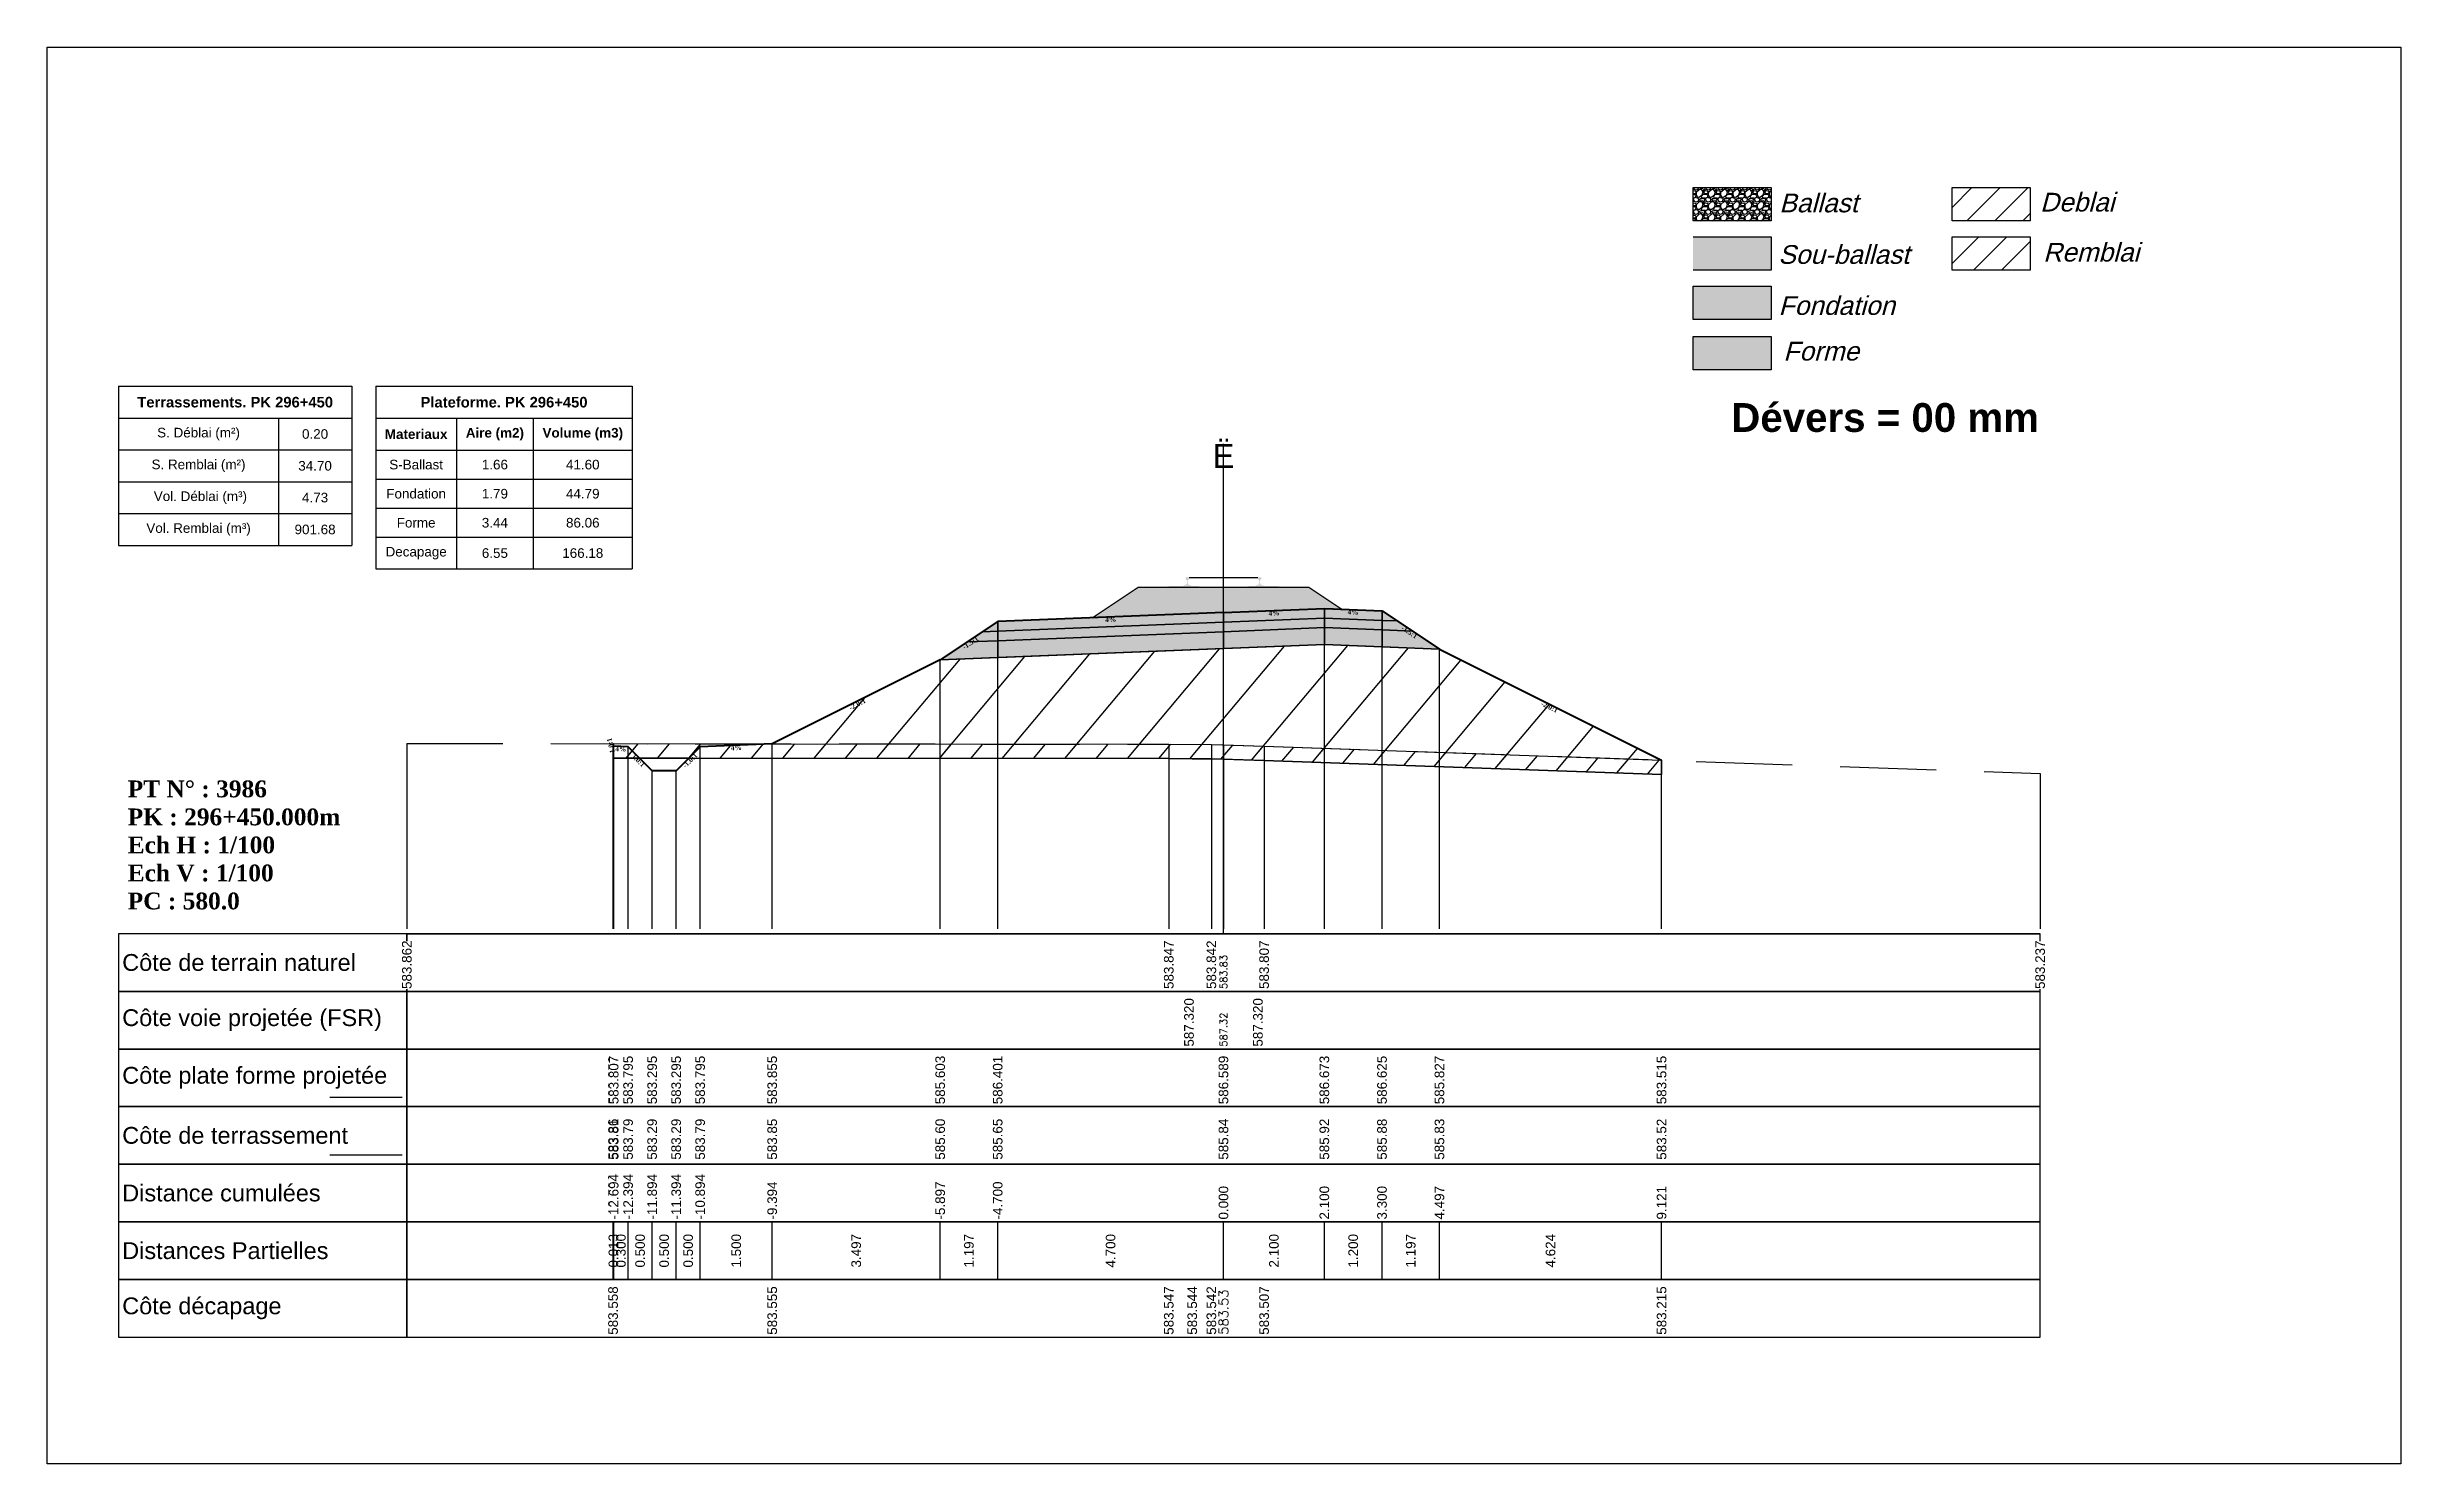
# Model space of a CAD drawing. Header units: millimetres. Extents: x 2762 to 3076, y 916 to 3305.
# Drawn here: x 2950.21 to 2999.21, y 2613.65 to 2643.15 of the extents above; entities that cross this region are included whole.
import ezdxf

# ---------------------------------------------------------------- set-up
doc = ezdxf.new("R2010")
doc.units = ezdxf.units.MM
doc.header["$LTSCALE"] = 2
doc.linetypes.add('CACHE', pattern=[9.525, 6.35, -3.175])
doc.linetypes.add('DASHED', pattern=[0.75, 0.5, -0.25])
for name, color, linetype in [('C-ANNO-TABL', 1, 'Continuous'), ('C-ANNO-TABL-TEXT', 150, 'Continuous'), ('C-ANNO-TABL-TITL', 150, 'Continuous'), ('C-ANNO-TABL-TTBL', 5, 'Continuous'), ('C-ROAD-CORR', 5, 'Continuous'), ('C-ROAD-SCTN', 7, 'Continuous')]:
    doc.layers.add(name, color=color, linetype=linetype)
doc.styles.add('ARIAL', font='arial.ttf')
doc.styles.add('C3D_Etiquette', font='romans.shx')
doc.styles.add('C3D_Profil_Travers', font='romans.shx')
doc.styles.get("Standard").update_dxf_attribs({"font": 'arial.ttf'})

msp = doc.modelspace()

# ---------------------------------------------------------------- texts
at = {"insert": (2985.274, 2635.733), "char_height": 0.6, "attachment_point": 1}
msp.add_mtext_dynamic_manual_height_columns('{\\fArial|b1|i0|c0|p34;Dévers = 00 mm}', width=8.82587, gutter_width=1.25, heights=[0], dxfattribs=at)
at = {"color": 7, "linetype": 'Continuous', "lineweight": -3}
for s, insert, char_height, attachment_point, style in [('{\\fWingdings|b0|i0|c2|p0;Ë}', (2974.705, 2634.384), 0.5, 8, 'C3D_Profil_Travers'), ('{\\fTimes New Roman|b1|i0|c0|p18;PT N° : 3986\\PPK : 296+450.000m\\PEch H : 1/100\\PEch V : 1/100\\PPC : 580.0}', (2951.893, 2625.184), 0.35, 7, 'C3D_Profil_Travers'), ('{\\fArial|b0|i0|c0|p34;Côte de terrain naturel}', (2951.779, 2624.084), 0.35, 4, 'C3D_Etiquette'), ('{\\fArial|b0|i0|c0|p34;Côte plate forme projetée}', (2951.779, 2621.684), 0.35, 4, 'C3D_Etiquette'), ('{\\fArial|b0|i0|c0|p34;Côte de terrassement}', (2951.779, 2620.484), 0.35, 4, 'C3D_Etiquette'), ('{\\fArial|b0|i0|c0|p34;Distance cumulées}', (2951.779, 2619.284), 0.35, 4, 'C3D_Etiquette'), ('{\\fArial|b0|i0|c0|p34;Distances Partielles}', (2951.779, 2618.084), 0.35, 4, 'C3D_Etiquette'), ('{\\fArial|b0|i0|c0|p34;Côte décapage}', (2951.779, 2616.884), 0.35, 4, 'C3D_Etiquette')]:
    msp.add_mtext(s, dxfattribs=dict(at, insert=insert, char_height=char_height, attachment_point=attachment_point, style=style))
at = {"color": 7, "linetype": 'Continuous', "lineweight": -3, "char_height": 0.1, "style": 'C3D_Etiquette'}
for s, insert, width, attachment_point, rotation in [('{\\fTimes New Roman|b1|i0|c0|p18;4%}', (2975.755, 2631.411), 0.37094, 2, 2.2906), ('{\\fTimes New Roman|b1|i0|c0|p18;4%}', (2977.404, 2631.429), 0.42071, 2, 357.7094), ('{\\fTimes New Roman|b1|i0|c0|p18;-1.5:1}', (2969.408, 2630.783), 0.34598, 2, 33.6901), ('{\\fTimes New Roman|b1|i0|c0|p18;4%}', (2972.355, 2631.275), 0.42071, 2, 2.2906), ('{\\fTimes New Roman|b1|i0|c0|p18;-1.5:1}', (2978.601, 2631.007), 0.34598, 2, 326.3099), ('{\\fTimes New Roman|b1|i0|c0|p18;-2.0:1}', (2967.061, 2629.509), 0.34598, 2, 26.5651), ('{\\fTimes New Roman|b1|i0|c0|p18;-2.0:1}', (2981.512, 2629.451), 0.34598, 2, 333.4349), ('{\\fTimes New Roman|b1|i0|c0|p18;1.0:1}', (2962.001, 2628.615), 0.29446, 8, 104.0362), ('{\\fTimes New Roman|b1|i0|c0|p18;4%}', (2962.161, 2628.581), 0.37094, 2, 357.7094), ('{\\fTimes New Roman|b1|i0|c0|p18;1.0:1}', (2962.558, 2628.326), 0.29001, 2, 315), ('{\\fTimes New Roman|b1|i0|c0|p18;-1.0:1}', (2963.564, 2628.326), 0.34598, 2, 45), ('{\\fTimes New Roman|b1|i0|c0|p18;4%}', (2964.561, 2628.605), 0.42071, 2, 2.2906)]:
    msp.add_mtext(s, dxfattribs=dict(at, insert=insert, width=width, attachment_point=attachment_point, rotation=rotation))
at = {"color": 7, "linetype": 'Continuous', "lineweight": -3, "insert": (2951.779, 2622.884), "char_height": 0.35, "attachment_point": 4}
msp.add_mtext('{\\fArial|b0|i0|c0|p34;Côte voie projetée (FSR)}', dxfattribs=at)
at = {"color": 7, "linetype": 'Continuous', "lineweight": -3, "rotation": 90, "style": 'C3D_Profil_Travers'}
for s, insert, char_height, attachment_point in [('587.32', (2974.705, 2622.334), 0.15, 4), ('{\\fArial|b0|i0|c0|p34;583.86}', (2961.998, 2619.979), 0.2, 4), ('{\\fArial|b0|i0|c0|p34;583.81}', (2962.011, 2619.979), 0.2, 4), ('{\\fArial|b0|i0|c0|p34;583.79}', (2962.311, 2619.979), 0.2, 4), ('{\\fArial|b0|i0|c0|p34;583.29}', (2962.811, 2619.979), 0.2, 4), ('{\\fArial|b0|i0|c0|p34;583.29}', (2963.311, 2619.979), 0.2, 4), ('{\\fArial|b0|i0|c0|p34;583.79}', (2963.811, 2619.979), 0.2, 4), ('{\\fArial|b0|i0|c0|p34;583.85}', (2965.311, 2619.979), 0.2, 4), ('{\\fArial|b0|i0|c0|p34;585.60}', (2968.808, 2619.979), 0.2, 4), ('{\\fArial|b0|i0|c0|p34;585.65}', (2970.005, 2619.979), 0.2, 4), ('{\\fArial|b0|i0|c0|p34;585.84}', (2974.705, 2619.979), 0.2, 4), ('{\\fArial|b0|i0|c0|p34;585.92}', (2976.805, 2619.979), 0.2, 4), ('{\\fArial|b0|i0|c0|p34;585.88}', (2978.005, 2619.979), 0.2, 4), ('{\\fArial|b0|i0|c0|p34;585.83}', (2979.201, 2619.979), 0.2, 4), ('{\\fArial|b0|i0|c0|p34;583.52}', (2983.825, 2619.979), 0.2, 4), ('{\\fArial|b0|i0|c0|p34;0.013}', (2962.005, 2618.084), 0.2, 5), ('{\\fArial|b0|i0|c0|p34;0.300}', (2962.161, 2618.084), 0.2, 5), ('{\\fArial|b0|i0|c0|p34;0.500}', (2962.561, 2618.084), 0.2, 5), ('{\\fArial|b0|i0|c0|p34;0.500}', (2963.061, 2618.084), 0.2, 5), ('{\\fArial|b0|i0|c0|p34;0.500}', (2963.561, 2618.084), 0.2, 5), ('{\\fArial|b0|i0|c0|p34;1.500}', (2964.561, 2618.084), 0.2, 5), ('{\\fArial|b0|i0|c0|p34;3.497}', (2967.059, 2618.084), 0.2, 5), ('{\\fArial|b0|i0|c0|p34;1.197}', (2969.406, 2618.084), 0.2, 5), ('{\\fArial|b0|i0|c0|p34;4.700}', (2972.355, 2618.084), 0.2, 5), ('{\\fArial|b0|i0|c0|p34;2.100}', (2975.755, 2618.084), 0.2, 5), ('{\\fArial|b0|i0|c0|p34;1.200}', (2977.405, 2618.084), 0.2, 5), ('{\\fArial|b0|i0|c0|p34;1.197}', (2978.603, 2618.084), 0.2, 5), ('{\\fArial|b0|i0|c0|p34;4.624}', (2981.513, 2618.084), 0.2, 5)]:
    msp.add_mtext(s, dxfattribs=dict(at, insert=insert, char_height=char_height, attachment_point=attachment_point))
at = {"layer": 'C-ANNO-TABL-TEXT', "color": 7, "style": 'ARIAL', "oblique": 15}
for s, p in [('Deblai', (2991.704, 2639.721)), ('Ballast', (2986.274, 2639.705)), ('Sou-ballast', (2986.254, 2638.632)), ('Remblai', (2991.768, 2638.679)), ('Fondation', (2986.259, 2637.569)), ('Forme', (2986.359, 2636.619))]:
    msp.add_text(s, height=0.39, dxfattribs=at).set_placement(p)
at = {"layer": 'C-ANNO-TABL-TEXT', "color": 7, "linetype": 'Continuous', "lineweight": -3, "char_height": 0.2, "attachment_point": 5, "style": 'ARIAL'}
for s, insert in [('{\\fArial|b0|i0|c0|p34;\\C7;0.20}', (2955.794, 2635.088)), ('{\\fArial|b0|i0|c0|p34;\\C7;34.70}', (2955.794, 2634.426)), ('{\\fArial|b0|i0|c0|p34;\\C7;S-Ballast}', (2957.898, 2634.451)), ('{\\fArial|b0|i0|c0|p34;\\C7;1.66}', (2959.537, 2634.451)), ('{\\C18;\\c0;41.60}', (2961.367, 2634.451)), ('{\\fArial|b0|i0|c0|p34;\\C7;4.73}', (2955.794, 2633.764)), ('{\\fArial|b0|i0|c0|p34;\\C7;Fondation}', (2957.898, 2633.845)), ('{\\fArial|b0|i0|c0|p34;\\C7;1.79}', (2959.537, 2633.845)), ('{\\C18;\\c0;44.79}', (2961.367, 2633.845)), ('{\\fArial|b0|i0|c0|p34;\\C7;Forme}', (2957.898, 2633.241)), ('{\\fArial|b0|i0|c0|p34;\\C7;3.44}', (2959.537, 2633.241)), ('{\\C18;\\c0;86.06}', (2961.367, 2633.241)), ('{\\fArial|b0|i0|c0|p34;\\C7;901.68}', (2955.794, 2633.101)), ('{\\fArial|b0|i0|c0|p34;\\C7;Decapage}', (2957.898, 2632.609)), ('{\\fArial|b0|i0|c0|p34;\\C7;6.55}', (2959.537, 2632.609)), ('{\\C18;\\c0;166.18}', (2961.367, 2632.609))]:
    msp.add_mtext(s, dxfattribs=dict(at, insert=insert))
at = {"layer": 'C-ANNO-TABL-TITL', "color": 7, "linetype": 'Continuous', "lineweight": -3, "attachment_point": 5, "style": 'ARIAL'}
for s, insert, char_height in [('{\\fArial|b1|i0|c0|p34;\\C7;Terrassements. PK 296+450}', (2954.13, 2635.751), 0.22), ('{\\fArial|b1|i0|c0|p34;\\C18;\\c0;Plateforme. PK 296+450}', (2959.727, 2635.75), 0.22), ('{\\fArial|b0|i0|c0|p34;\\C7;S. Déblai (m²) }', (2953.368, 2635.088), 0.2), ('{\\fArial|b1|i0|c0|p34;\\C7;Aire (m2)}', (2959.537, 2635.085), 0.2), ('{\\fArial|b1|i0|c0|p34;\\C7;Volume (m3)}', (2961.367, 2635.085), 0.2), ('{\\fArial|b1|i0|c0|p34;\\C7;Materiaux   }', (2957.898, 2635.085), 0.2), ('{\\fArial|b0|i0|c0|p34;\\C7;S. Remblai (m²) }', (2953.368, 2634.426), 0.2), ('{\\fArial|b0|i0|c0|p34;\\C7; Vol. Déblai (m³) }', (2953.368, 2633.764), 0.2), ('{\\fArial|b0|i0|c0|p34;\\C7;Vol. Remblai (m³)}', (2953.368, 2633.101), 0.2)]:
    msp.add_mtext(s, dxfattribs=dict(at, insert=insert, char_height=char_height))

# ---------------------------------------------------------------- hatches: boundary and pattern name
h = msp.add_hatch(color=11)
h.dxf.hatch_style = 1
h.paths.add_polyline_path([(2986.106, 2639.191), (2984.48, 2639.191), (2984.48, 2638.499), (2986.106, 2638.499)])
h = msp.add_hatch(color=30)
h.dxf.hatch_style = 1
h.paths.add_polyline_path([(2986.106, 2638.164), (2984.48, 2638.164), (2984.48, 2637.472), (2986.106, 2637.472)])
h = msp.add_hatch(color=83)
h.dxf.hatch_style = 1
h.paths.add_polyline_path([(2986.106, 2637.118), (2984.48, 2637.118), (2984.48, 2636.426), (2986.106, 2636.426)])
at = {"linetype": 'Continuous', "lineweight": -3}
h = msp.add_hatch(dxfattribs=at)
h.set_pattern_fill('GRAVEL', color=252, scale=0.009, style=0)
h.set_pattern_definition([(228.0128, (2972.136781, 2631.492178), (-1.8288, -2.0574), [0.030755, -3.0447435]), (184.96974, (2972.116207, 2631.469318), (2.743199999, 0.228600013), [0.0527764, -5.2248644]), (132.51045, (2972.063629, 2631.464746), (2.286, -2.5146), [0.0372133, -3.684125]), (267.2737, (2971.974475, 2631.407596), (0.2286, 4.572), [0.0480604, -4.7579794]), (292.83365, (2971.972189, 2631.35959), (-1.143, 2.7432), [0.047127, -4.6655827]), (357.2737, (2971.990477, 2631.316156), (-4.572, 0.2286), [0.0480604, -4.7579794]), (37.69424, (2972.038483, 2631.31387), (-2.9718, -2.286), [0.0635574, -6.2921804]), (72.25533, (2972.088775, 2631.352732), (1.6002, 5.0292), [0.0600048, -5.940473]), (121.42957, (2972.107063, 2631.409882), (-1.8288, 2.9718), [0.048223, -4.774099]), (175.23636, (2972.081917, 2631.45103), (2.5146, -0.2286), [0.055054, -2.697654]), (222.39744, (2972.027053, 2631.455602), (-2.7432, -2.5146), [0.071197, -7.0485095]), (138.81407, (2972.20079, 2631.40531), (-1.6002, 1.3716), [0.0243004, -2.405751]), (171.46923, (2972.182501, 2631.421312), (2.9718, -0.4572), [0.0462314, -4.5769175]), (225, (2972.13678, 2631.42817), (-3e-17, -0.2286), [0.032329, -0.29096]), (203.1986, (2972.12078, 2631.455602), (1.143, 0.4572), [0.01741, -1.723556]), (291.8014, (2972.104777, 2631.448744), (-0.2286, 0.6858), [0.024621, -1.206428]), (30.9638, (2972.11392, 2631.425884), (0.6858, 0.4572), [0.039989, -1.292967]), (161.565, (2972.14821, 2631.44646), (0.4572, -0.2286), [0.028916, -0.693981]), (16.38954, (2971.972189, 2631.448744), (2.286, 0.6858), [0.040508, -4.0102944]), (70.34618, (2972.011051, 2631.460174), (-0.9144, -2.5146), [0.033984, -3.3643994]), (293.1986, (2972.14821, 2631.492178), (-0.4572, 1.143), [0.034819, -1.7061465]), (343.61046, (2972.161927, 2631.460174), (-2.286, 0.6858), [0.040508, -4.0102944]), (339.44395, (2971.97219, 2631.307012), (-1.143, 0.4572), [0.039063, -1.914096]), (294.77514, (2972.008765, 2631.293296), (-1.143, 2.5146), [0.0327305, -3.2403234]), (66.8014, (2972.150497, 2631.263578), (0.4572, 1.143), [0.034819, -1.7061465]), (17.35402, (2972.164213, 2631.295582), (-2.9718, -0.9144), [0.0383204, -3.793714]), (69.44395, (2972.038483, 2631.263578), (-0.4572, -1.143), [0.0195316, -1.933628]), (101.3099, (2972.13678, 2631.26358), (-0.2286, 0.9144), [0.011656, -1.1539795]), (165.9638, (2972.134495, 2631.27501), (0.6858, -0.2286), [0.047127, -0.895415]), (186.009, (2972.088775, 2631.286438), (2.286, 0.2286), [0.043674, -4.323723]), (303.69, (2972.11392, 2631.40531), (-0.2286, 0.4572), [0.032969, -0.79126]), (353.15723, (2972.132209, 2631.377878), (3.8862, -0.4572), [0.05756, -5.698441]), (60.9454, (2972.18936, 2631.37102), (-0.9144, -1.6002), [0.023536, -2.330045]), (90, (2972.2008, 2631.3916), (-0.2286, 0.2286), [0.013716, -0.214884]), (120.25644, (2972.084203, 2631.293296), (0.9144, -1.6002), [0.031758, -3.1440547]), (48.0128, (2972.068201, 2631.320728), (1.8288, 2.0574), [0.06151, -3.0139886]), (0, (2972.10935, 2631.36645), (0.2286, 0.2286), [0.059436, -0.169164]), (325.30485, (2972.168785, 2631.366448), (2.286, -1.6002), [0.036145, -3.5783385]), (254.0546, (2972.198503, 2631.345874), (-0.2286, -0.9144), [0.033285, -1.6309485]), (207.64598, (2972.189359, 2631.31387), (-4.3434, -2.286), [0.054193, -5.365122]), (175.42608, (2972.141353, 2631.288724), (-2.9718, 0.2286), [0.0573327, -5.675926])])
h.paths.add_polyline_path([(2971.972, 2631.264), (2972.93, 2631.902), (2976.48, 2631.902), (2977.169, 2631.442), (2976.805, 2631.457)])
msp.add_hatch(color=254, dxfattribs=at).paths.add_polyline_path([(2973.487, 2631.72), (2973.487, 2631.905), (2973.602, 2631.926), (2973.95, 2631.926), (2973.95, 2631.932), (2973.876, 2631.932), (2973.876, 2631.942), (2973.877, 2631.943), (2973.879, 2631.943), (2973.88, 2631.944), (2973.9, 2631.945), (2973.903, 2631.946), (2973.906, 2631.947), (2973.934, 2631.958), (2973.937, 2631.959), (2973.938, 2631.96), (2973.939, 2631.962), (2973.94, 2631.966), (2973.941, 2631.973), (2973.942, 2631.982), (2973.943, 2631.992), (2973.943, 2632.016), (2973.942, 2632.032), (2973.942, 2632.038), (2973.941, 2632.044), (2973.94, 2632.049), (2973.94, 2632.051), (2973.939, 2632.054), (2973.938, 2632.056), (2973.937, 2632.057), (2973.936, 2632.059), (2973.935, 2632.059), (2973.919, 2632.065), (2973.917, 2632.067), (2973.916, 2632.067), (2973.915, 2632.069), (2973.915, 2632.071), (2973.915, 2632.09), (2973.916, 2632.094), (2973.917, 2632.096), (2973.919, 2632.099), (2973.921, 2632.1), (2973.924, 2632.101), (2973.925, 2632.102), (2973.929, 2632.103), (2973.933, 2632.103), (2973.936, 2632.103), (2973.94, 2632.104), (2973.945, 2632.104), (2973.948, 2632.104), (2973.951, 2632.104), (2973.955, 2632.104), (2973.958, 2632.104), (2973.962, 2632.104), (2973.967, 2632.103), (2973.97, 2632.103), (2973.974, 2632.103), (2973.978, 2632.102), (2973.979, 2632.101), (2973.981, 2632.1), (2973.984, 2632.099), (2973.986, 2632.096), (2973.987, 2632.094), (2973.987, 2632.09), (2973.987, 2632.071), (2973.987, 2632.069), (2973.987, 2632.067), (2973.986, 2632.067), (2973.984, 2632.065), (2973.968, 2632.059), (2973.967, 2632.059), (2973.965, 2632.057), (2973.964, 2632.056), (2973.964, 2632.054), (2973.963, 2632.051), (2973.962, 2632.049), (2973.962, 2632.044), (2973.961, 2632.038), (2973.96, 2632.032), (2973.96, 2632.016), (2973.96, 2631.992), (2973.961, 2631.982), (2973.962, 2631.973), (2973.963, 2631.966), (2973.964, 2631.962), (2973.965, 2631.96), (2973.966, 2631.959), (2973.968, 2631.958), (2973.997, 2631.947), (2974, 2631.946), (2974.003, 2631.945), (2974.023, 2631.944), (2974.024, 2631.943), (2974.025, 2631.943), (2974.026, 2631.942), (2974.026, 2631.932), (2973.952, 2631.932), (2973.952, 2631.926), (2974.156, 2631.926), (2974.288, 2631.895), (2975.122, 2631.895), (2975.253, 2631.926), (2975.457, 2631.926), (2975.457, 2631.932), (2975.383, 2631.932), (2975.383, 2631.942), (2975.384, 2631.943), (2975.386, 2631.943), (2975.387, 2631.944), (2975.407, 2631.945), (2975.41, 2631.946), (2975.413, 2631.947), (2975.441, 2631.958), (2975.444, 2631.959), (2975.445, 2631.96), (2975.446, 2631.962), (2975.447, 2631.966), (2975.448, 2631.973), (2975.449, 2631.982), (2975.45, 2631.992), (2975.45, 2632.016), (2975.449, 2632.032), (2975.449, 2632.038), (2975.448, 2632.044), (2975.447, 2632.049), (2975.447, 2632.051), (2975.446, 2632.054), (2975.445, 2632.056), (2975.444, 2632.057), (2975.443, 2632.059), (2975.442, 2632.059), (2975.426, 2632.065), (2975.424, 2632.067), (2975.423, 2632.067), (2975.422, 2632.069), (2975.422, 2632.071), (2975.422, 2632.09), (2975.423, 2632.094), (2975.424, 2632.096), (2975.426, 2632.099), (2975.428, 2632.1), (2975.431, 2632.101), (2975.432, 2632.102), (2975.436, 2632.103), (2975.44, 2632.103), (2975.443, 2632.103), (2975.447, 2632.104), (2975.452, 2632.104), (2975.455, 2632.104), (2975.458, 2632.104), (2975.462, 2632.104), (2975.465, 2632.104), (2975.469, 2632.104), (2975.474, 2632.103), (2975.477, 2632.103), (2975.481, 2632.103), (2975.485, 2632.102), (2975.486, 2632.101), (2975.488, 2632.1), (2975.491, 2632.099), (2975.493, 2632.096), (2975.494, 2632.094), (2975.494, 2632.09), (2975.494, 2632.071), (2975.494, 2632.069), (2975.494, 2632.067), (2975.493, 2632.067), (2975.491, 2632.065), (2975.475, 2632.059), (2975.474, 2632.059), (2975.472, 2632.057), (2975.471, 2632.056), (2975.471, 2632.054), (2975.47, 2632.051), (2975.469, 2632.049), (2975.469, 2632.044), (2975.468, 2632.038), (2975.467, 2632.032), (2975.467, 2632.016), (2975.467, 2631.992), (2975.468, 2631.982), (2975.469, 2631.973), (2975.47, 2631.966), (2975.471, 2631.962), (2975.472, 2631.96), (2975.473, 2631.959), (2975.475, 2631.958), (2975.504, 2631.947), (2975.507, 2631.946), (2975.51, 2631.945), (2975.53, 2631.944), (2975.531, 2631.943), (2975.532, 2631.943), (2975.533, 2631.942), (2975.533, 2631.932), (2975.459, 2631.932), (2975.459, 2631.926), (2975.807, 2631.926), (2975.922, 2631.905), (2975.922, 2631.72)])
h = msp.add_hatch(color=11, dxfattribs=at)
h.paths.add_polyline_path([(2978.005, 2631.209), (2978.005, 2631.409), (2978.324, 2631.196)])
h.paths.add_polyline_path([(2976.805, 2631.257), (2976.805, 2631.457), (2978.005, 2631.409), (2978.005, 2631.209)])
h.paths.add_polyline_path([(2974.705, 2631.173), (2974.705, 2631.373), (2976.805, 2631.457), (2976.805, 2631.257)])
h.paths.add_polyline_path([(2970.005, 2630.985), (2970.005, 2631.185), (2974.705, 2631.373), (2974.705, 2631.173)])
h.paths.add_polyline_path([(2969.685, 2630.972), (2970.005, 2631.185), (2970.005, 2630.985)])
h = msp.add_hatch(color=83, dxfattribs=at)
h.paths.add_polyline_path([(2978.005, 2630.659), (2978.005, 2631.009), (2978.643, 2630.983), (2979.201, 2630.611)])
h.paths.add_polyline_path([(2976.805, 2630.707), (2976.805, 2631.057), (2978.005, 2631.009), (2978.005, 2630.659)])
h.paths.add_polyline_path([(2974.705, 2630.623), (2974.705, 2630.973), (2976.805, 2631.057), (2976.805, 2630.707)])
h.paths.add_polyline_path([(2970.005, 2630.435), (2970.005, 2630.785), (2974.705, 2630.973), (2974.705, 2630.623)])
h.paths.add_polyline_path([(2968.808, 2630.387), (2969.366, 2630.759), (2970.005, 2630.785), (2970.005, 2630.435)])
h = msp.add_hatch(color=30, dxfattribs=at)
h.paths.add_polyline_path([(2978.005, 2631.009), (2978.005, 2631.209), (2978.324, 2631.196), (2978.643, 2630.983)])
h.paths.add_polyline_path([(2976.805, 2631.057), (2976.805, 2631.257), (2978.005, 2631.209), (2978.005, 2631.009)])
h.paths.add_polyline_path([(2974.705, 2630.973), (2974.705, 2631.173), (2976.805, 2631.257), (2976.805, 2631.057)])
h.paths.add_polyline_path([(2970.005, 2630.785), (2970.005, 2630.985), (2974.705, 2631.173), (2974.705, 2630.973)])
h.paths.add_polyline_path([(2969.366, 2630.759), (2969.685, 2630.972), (2970.005, 2630.985), (2970.005, 2630.785)])
h = msp.add_hatch(dxfattribs=at)
h.set_pattern_fill('_U', color=3, angle=50, style=0, pattern_type=0)
h.set_pattern_definition([(50, (2963.5728, 2628.3403), (-0.766044, 0.64279), [])])
h.paths.add_polyline_path([(2963.573, 2628.34), (2963.811, 2628.579), (2965.311, 2628.639), (2968.808, 2630.387), (2976.805, 2630.707), (2979.201, 2630.611), (2983.825, 2628.299), (2983.825, 2627.999), (2975.551, 2628.291), (2974.453, 2628.326), (2973.566, 2628.331)])
h.paths.add_polyline_path([(2961.998, 2628.342), (2961.998, 2628.642), (2962.011, 2628.591), (2962.311, 2628.579), (2962.548, 2628.341)])
h = msp.add_hatch(dxfattribs=at)
h.set_pattern_fill('_U', color=150, scale=0.5, angle=50, style=0, pattern_type=0)
h.set_pattern_definition([(50, (2963.57277, 2628.3403), (-0.383022, 0.321394), [])])
h.paths.add_polyline_path([(2963.573, 2628.34), (2963.811, 2628.579), (2965.311, 2628.639), (2973.566, 2628.631), (2974.453, 2628.626), (2975.551, 2628.591), (2983.825, 2628.299), (2983.825, 2627.999), (2975.551, 2628.291), (2974.453, 2628.326), (2973.566, 2628.331)])
h.paths.add_polyline_path([(2961.998, 2628.642), (2965.311, 2628.639), (2963.811, 2628.579), (2963.573, 2628.34), (2962.548, 2628.341), (2962.311, 2628.579), (2962.011, 2628.591)])
h.paths.add_polyline_path([(2961.998, 2628.342), (2961.998, 2628.642), (2962.011, 2628.591), (2962.311, 2628.579), (2962.548, 2628.341)])

# ---------------------------------------------------------------- linework, layer by layer
for p, q in [((2984.48, 2640.219), (2986.106, 2640.219)), ((2984.48, 2640.219), (2986.106, 2640.219)), ((2984.48, 2639.527), (2984.48, 2640.219)), ((2986.106, 2640.219), (2986.106, 2639.527)), ((2986.106, 2640.219), (2986.106, 2639.527)), ((2989.873, 2640.219), (2991.499, 2640.219)), ((2989.873, 2639.527), (2989.873, 2640.219)), ((2991.499, 2640.219), (2991.499, 2639.527)), ((2986.106, 2639.527), (2984.48, 2639.527)), ((2986.106, 2639.527), (2984.48, 2639.527)), ((2984.48, 2639.191), (2986.106, 2639.191)), ((2986.106, 2639.191), (2986.106, 2638.499)), ((2991.499, 2639.527), (2989.873, 2639.527)), ((2989.873, 2639.191), (2991.499, 2639.191)), ((2989.873, 2638.499), (2989.873, 2639.191)), ((2991.499, 2639.191), (2991.499, 2638.499)), ((2986.106, 2638.499), (2984.48, 2638.499)), ((2984.48, 2638.164), (2986.106, 2638.164)), ((2984.48, 2637.472), (2984.48, 2638.164)), ((2986.106, 2638.164), (2986.106, 2637.472)), ((2991.499, 2638.499), (2989.873, 2638.499)), ((2986.106, 2637.472), (2984.48, 2637.472)), ((2984.48, 2637.118), (2986.106, 2637.118)), ((2984.48, 2636.426), (2984.48, 2637.118)), ((2986.106, 2637.118), (2986.106, 2636.426)), ((2986.106, 2636.426), (2984.48, 2636.426))]:
    msp.add_line(p, q)
at = {"linetype": 'Continuous'}
for p, q in [((2984.483, 2640.172), (2984.48, 2640.173)), ((2984.48, 2640.17), (2984.483, 2640.172)), ((2984.52, 2640.144), (2984.48, 2640.15)), ((2984.486, 2640.219), (2984.499, 2640.188)), ((2984.498, 2640.188), (2984.541, 2640.175)), ((2984.543, 2640.128), (2984.522, 2640.145)), ((2984.541, 2640.175), (2984.585, 2640.188)), ((2984.544, 2640.129), (2984.542, 2640.076)), ((2984.542, 2640.111), (2984.542, 2640.127)), ((2984.609, 2640.175), (2984.55, 2640.122)), ((2984.585, 2640.187), (2984.596, 2640.219)), ((2984.662, 2640.175), (2984.601, 2640.18)), ((2984.642, 2640.193), (2984.618, 2640.219)), ((2984.685, 2640.199), (2984.627, 2640.194)), ((2984.689, 2640.131), (2984.661, 2640.176)), ((2984.671, 2640.068), (2984.691, 2640.132)), ((2984.688, 2640.175), (2984.698, 2640.15)), ((2984.707, 2640.183), (2984.689, 2640.176)), ((2984.699, 2640.149), (2984.737, 2640.172)), ((2984.724, 2640.152), (2984.699, 2640.127)), ((2984.699, 2640.127), (2984.719, 2640.096)), ((2984.719, 2640.219), (2984.701, 2640.198)), ((2984.719, 2640.219), (2984.701, 2640.198)), ((2984.737, 2640.172), (2984.706, 2640.182)), ((2984.774, 2640.144), (2984.724, 2640.151)), ((2984.774, 2640.144), (2984.724, 2640.151)), ((2984.74, 2640.219), (2984.753, 2640.188)), ((2984.74, 2640.219), (2984.753, 2640.188)), ((2984.752, 2640.188), (2984.795, 2640.175)), ((2984.752, 2640.188), (2984.795, 2640.175)), ((2984.797, 2640.128), (2984.776, 2640.145)), ((2984.797, 2640.128), (2984.776, 2640.145)), ((2984.795, 2640.175), (2984.839, 2640.188)), ((2984.795, 2640.175), (2984.839, 2640.188)), ((2984.798, 2640.129), (2984.796, 2640.076)), ((2984.798, 2640.129), (2984.796, 2640.076)), ((2984.796, 2640.111), (2984.796, 2640.127)), ((2984.796, 2640.111), (2984.796, 2640.127)), ((2984.863, 2640.175), (2984.804, 2640.122)), ((2984.863, 2640.175), (2984.804, 2640.122)), ((2984.839, 2640.187), (2984.85, 2640.219)), ((2984.839, 2640.187), (2984.85, 2640.219)), ((2984.916, 2640.175), (2984.855, 2640.18)), ((2984.916, 2640.175), (2984.855, 2640.18)), ((2984.896, 2640.193), (2984.872, 2640.219)), ((2984.896, 2640.193), (2984.872, 2640.219)), ((2984.939, 2640.199), (2984.881, 2640.194)), ((2984.939, 2640.199), (2984.881, 2640.194)), ((2984.943, 2640.131), (2984.915, 2640.176)), ((2984.943, 2640.131), (2984.915, 2640.176)), ((2984.925, 2640.068), (2984.945, 2640.132)), ((2984.925, 2640.068), (2984.945, 2640.132)), ((2984.942, 2640.175), (2984.952, 2640.15)), ((2984.942, 2640.175), (2984.952, 2640.15)), ((2984.961, 2640.183), (2984.943, 2640.176)), ((2984.961, 2640.183), (2984.943, 2640.176)), ((2984.953, 2640.149), (2984.991, 2640.172)), ((2984.953, 2640.149), (2984.991, 2640.172)), ((2984.978, 2640.152), (2984.953, 2640.127)), ((2984.978, 2640.152), (2984.953, 2640.127)), ((2984.953, 2640.127), (2984.973, 2640.096)), ((2984.953, 2640.127), (2984.973, 2640.096)), ((2984.973, 2640.219), (2984.955, 2640.198)), ((2984.973, 2640.219), (2984.955, 2640.198)), ((2984.991, 2640.172), (2984.96, 2640.182)), ((2984.991, 2640.172), (2984.96, 2640.182)), ((2985.028, 2640.144), (2984.978, 2640.151)), ((2985.028, 2640.144), (2984.978, 2640.151)), ((2984.994, 2640.219), (2985.007, 2640.188)), ((2984.994, 2640.219), (2985.007, 2640.188)), ((2985.006, 2640.188), (2985.049, 2640.175)), ((2985.006, 2640.188), (2985.049, 2640.175)), ((2985.051, 2640.128), (2985.03, 2640.145)), ((2985.051, 2640.128), (2985.03, 2640.145)), ((2985.049, 2640.175), (2985.093, 2640.188)), ((2985.049, 2640.175), (2985.093, 2640.188)), ((2985.052, 2640.129), (2985.05, 2640.076)), ((2985.052, 2640.129), (2985.05, 2640.076)), ((2985.05, 2640.111), (2985.05, 2640.127)), ((2985.05, 2640.111), (2985.05, 2640.127)), ((2985.117, 2640.175), (2985.058, 2640.122)), ((2985.117, 2640.175), (2985.058, 2640.122)), ((2985.093, 2640.187), (2985.104, 2640.219)), ((2985.093, 2640.187), (2985.104, 2640.219)), ((2985.17, 2640.175), (2985.109, 2640.18)), ((2985.17, 2640.175), (2985.109, 2640.18)), ((2985.15, 2640.193), (2985.126, 2640.219)), ((2985.15, 2640.193), (2985.126, 2640.219)), ((2985.193, 2640.199), (2985.135, 2640.194)), ((2985.193, 2640.199), (2985.135, 2640.194)), ((2985.197, 2640.131), (2985.169, 2640.176)), ((2985.197, 2640.131), (2985.169, 2640.176)), ((2985.179, 2640.068), (2985.199, 2640.132)), ((2985.179, 2640.068), (2985.199, 2640.132)), ((2985.196, 2640.175), (2985.206, 2640.15)), ((2985.196, 2640.175), (2985.206, 2640.15)), ((2985.215, 2640.183), (2985.197, 2640.176)), ((2985.215, 2640.183), (2985.197, 2640.176)), ((2985.207, 2640.149), (2985.245, 2640.172)), ((2985.207, 2640.149), (2985.245, 2640.172)), ((2985.232, 2640.152), (2985.207, 2640.127)), ((2985.232, 2640.152), (2985.207, 2640.127)), ((2985.207, 2640.127), (2985.227, 2640.096)), ((2985.207, 2640.127), (2985.227, 2640.096)), ((2985.227, 2640.219), (2985.209, 2640.198)), ((2985.227, 2640.219), (2985.209, 2640.198)), ((2985.245, 2640.172), (2985.214, 2640.182)), ((2985.245, 2640.172), (2985.214, 2640.182)), ((2985.282, 2640.144), (2985.232, 2640.151)), ((2985.282, 2640.144), (2985.232, 2640.151)), ((2985.248, 2640.219), (2985.261, 2640.188)), ((2985.248, 2640.219), (2985.261, 2640.188)), ((2985.26, 2640.188), (2985.303, 2640.175)), ((2985.26, 2640.188), (2985.303, 2640.175)), ((2985.305, 2640.128), (2985.284, 2640.145)), ((2985.305, 2640.128), (2985.284, 2640.145)), ((2985.303, 2640.175), (2985.347, 2640.188)), ((2985.303, 2640.175), (2985.347, 2640.188)), ((2985.306, 2640.129), (2985.304, 2640.076)), ((2985.306, 2640.129), (2985.304, 2640.076)), ((2985.304, 2640.111), (2985.304, 2640.127)), ((2985.304, 2640.111), (2985.304, 2640.127)), ((2985.371, 2640.175), (2985.312, 2640.122)), ((2985.371, 2640.175), (2985.312, 2640.122)), ((2985.347, 2640.187), (2985.358, 2640.219)), ((2985.347, 2640.187), (2985.358, 2640.219)), ((2985.424, 2640.175), (2985.363, 2640.18)), ((2985.424, 2640.175), (2985.363, 2640.18)), ((2985.404, 2640.193), (2985.38, 2640.219)), ((2985.404, 2640.193), (2985.38, 2640.219)), ((2985.447, 2640.199), (2985.389, 2640.194)), ((2985.447, 2640.199), (2985.389, 2640.194)), ((2985.451, 2640.131), (2985.423, 2640.176)), ((2985.451, 2640.131), (2985.423, 2640.176)), ((2985.433, 2640.068), (2985.453, 2640.132)), ((2985.433, 2640.068), (2985.453, 2640.132)), ((2985.45, 2640.175), (2985.46, 2640.15)), ((2985.45, 2640.175), (2985.46, 2640.15)), ((2985.469, 2640.183), (2985.451, 2640.176)), ((2985.469, 2640.183), (2985.451, 2640.176)), ((2985.461, 2640.149), (2985.499, 2640.172)), ((2985.461, 2640.149), (2985.499, 2640.172)), ((2985.486, 2640.152), (2985.461, 2640.127)), ((2985.486, 2640.152), (2985.461, 2640.127)), ((2985.461, 2640.127), (2985.481, 2640.096)), ((2985.461, 2640.127), (2985.481, 2640.096)), ((2985.481, 2640.219), (2985.463, 2640.198)), ((2985.481, 2640.219), (2985.463, 2640.198)), ((2985.499, 2640.172), (2985.468, 2640.182)), ((2985.499, 2640.172), (2985.468, 2640.182)), ((2985.536, 2640.144), (2985.486, 2640.151)), ((2985.536, 2640.144), (2985.486, 2640.151)), ((2985.502, 2640.219), (2985.515, 2640.188)), ((2985.502, 2640.219), (2985.515, 2640.188)), ((2985.514, 2640.188), (2985.557, 2640.175)), ((2985.514, 2640.188), (2985.557, 2640.175)), ((2985.559, 2640.128), (2985.538, 2640.145)), ((2985.559, 2640.128), (2985.538, 2640.145)), ((2985.557, 2640.175), (2985.601, 2640.188)), ((2985.557, 2640.175), (2985.601, 2640.188)), ((2985.56, 2640.129), (2985.558, 2640.076)), ((2985.56, 2640.129), (2985.558, 2640.076)), ((2985.558, 2640.111), (2985.558, 2640.127)), ((2985.558, 2640.111), (2985.558, 2640.127)), ((2985.625, 2640.175), (2985.566, 2640.122)), ((2985.625, 2640.175), (2985.566, 2640.122)), ((2985.601, 2640.187), (2985.612, 2640.219)), ((2985.601, 2640.187), (2985.612, 2640.219)), ((2985.678, 2640.175), (2985.617, 2640.18)), ((2985.678, 2640.175), (2985.617, 2640.18)), ((2985.658, 2640.193), (2985.634, 2640.219)), ((2985.658, 2640.193), (2985.634, 2640.219)), ((2985.701, 2640.199), (2985.643, 2640.194)), ((2985.701, 2640.199), (2985.643, 2640.194)), ((2985.705, 2640.131), (2985.677, 2640.176)), ((2985.705, 2640.131), (2985.677, 2640.176)), ((2985.687, 2640.068), (2985.707, 2640.132)), ((2985.687, 2640.068), (2985.707, 2640.132)), ((2985.704, 2640.175), (2985.714, 2640.15)), ((2985.704, 2640.175), (2985.714, 2640.15)), ((2985.723, 2640.183), (2985.705, 2640.176)), ((2985.723, 2640.183), (2985.705, 2640.176)), ((2985.715, 2640.149), (2985.753, 2640.172)), ((2985.715, 2640.149), (2985.753, 2640.172)), ((2985.74, 2640.152), (2985.715, 2640.127)), ((2985.74, 2640.152), (2985.715, 2640.127)), ((2985.715, 2640.127), (2985.735, 2640.096)), ((2985.715, 2640.127), (2985.735, 2640.096)), ((2985.735, 2640.219), (2985.717, 2640.198)), ((2985.735, 2640.219), (2985.717, 2640.198)), ((2985.753, 2640.172), (2985.722, 2640.182)), ((2985.753, 2640.172), (2985.722, 2640.182)), ((2985.79, 2640.144), (2985.74, 2640.151)), ((2985.79, 2640.144), (2985.74, 2640.151)), ((2985.756, 2640.219), (2985.769, 2640.188)), ((2985.756, 2640.219), (2985.769, 2640.188)), ((2985.768, 2640.188), (2985.811, 2640.175)), ((2985.768, 2640.188), (2985.811, 2640.175)), ((2985.813, 2640.128), (2985.792, 2640.145)), ((2985.813, 2640.128), (2985.792, 2640.145)), ((2985.811, 2640.175), (2985.855, 2640.188)), ((2985.811, 2640.175), (2985.855, 2640.188)), ((2985.814, 2640.129), (2985.812, 2640.076)), ((2985.814, 2640.129), (2985.812, 2640.076)), ((2985.812, 2640.111), (2985.812, 2640.127)), ((2985.812, 2640.111), (2985.812, 2640.127)), ((2985.879, 2640.175), (2985.82, 2640.122)), ((2985.879, 2640.175), (2985.82, 2640.122)), ((2985.855, 2640.187), (2985.866, 2640.219)), ((2985.855, 2640.187), (2985.866, 2640.219)), ((2985.932, 2640.175), (2985.871, 2640.18)), ((2985.932, 2640.175), (2985.871, 2640.18)), ((2985.912, 2640.193), (2985.888, 2640.219)), ((2985.912, 2640.193), (2985.888, 2640.219)), ((2985.955, 2640.199), (2985.897, 2640.194)), ((2985.955, 2640.199), (2985.897, 2640.194)), ((2985.959, 2640.131), (2985.931, 2640.176)), ((2985.959, 2640.131), (2985.931, 2640.176)), ((2985.941, 2640.068), (2985.961, 2640.132)), ((2985.941, 2640.068), (2985.961, 2640.132)), ((2985.958, 2640.175), (2985.968, 2640.15)), ((2985.958, 2640.175), (2985.968, 2640.15)), ((2985.977, 2640.183), (2985.959, 2640.176)), ((2985.977, 2640.183), (2985.959, 2640.176)), ((2985.969, 2640.149), (2986.007, 2640.172)), ((2985.969, 2640.149), (2986.007, 2640.172)), ((2985.994, 2640.152), (2985.969, 2640.127)), ((2985.994, 2640.152), (2985.969, 2640.127)), ((2985.969, 2640.127), (2985.989, 2640.096)), ((2985.969, 2640.127), (2985.989, 2640.096)), ((2985.989, 2640.219), (2985.971, 2640.198)), ((2985.989, 2640.219), (2985.971, 2640.198)), ((2986.007, 2640.172), (2985.976, 2640.182)), ((2986.007, 2640.172), (2985.976, 2640.182)), ((2986.044, 2640.144), (2985.994, 2640.151)), ((2986.044, 2640.144), (2985.994, 2640.151)), ((2986.01, 2640.219), (2986.023, 2640.188)), ((2986.01, 2640.219), (2986.023, 2640.188)), ((2986.022, 2640.188), (2986.065, 2640.175)), ((2986.022, 2640.188), (2986.065, 2640.175)), ((2986.067, 2640.128), (2986.046, 2640.145)), ((2986.067, 2640.128), (2986.046, 2640.145)), ((2986.065, 2640.175), (2986.106, 2640.187)), ((2986.065, 2640.175), (2986.106, 2640.187)), ((2986.068, 2640.129), (2986.066, 2640.076)), ((2986.068, 2640.129), (2986.066, 2640.076)), ((2986.066, 2640.111), (2986.066, 2640.127)), ((2986.066, 2640.111), (2986.066, 2640.127)), ((2986.106, 2640.151), (2986.074, 2640.122)), ((2986.106, 2640.151), (2986.074, 2640.122)), ((2984.48, 2640.104), (2984.53, 2640.098)), ((2984.48, 2640.083), (2984.506, 2640.083)), ((2984.532, 2640.019), (2984.48, 2639.992)), ((2984.483, 2639.918), (2984.48, 2639.919)), ((2984.48, 2639.916), (2984.483, 2639.918)), ((2984.52, 2639.89), (2984.48, 2639.896)), ((2984.48, 2639.85), (2984.53, 2639.844)), ((2984.48, 2639.829), (2984.506, 2639.829)), ((2984.532, 2639.765), (2984.48, 2639.738)), ((2984.483, 2639.664), (2984.48, 2639.665)), ((2984.48, 2639.662), (2984.483, 2639.664)), ((2984.52, 2639.636), (2984.48, 2639.642)), ((2984.484, 2639.969), (2984.499, 2639.934)), ((2984.484, 2639.715), (2984.499, 2639.68)), ((2984.485, 2639.969), (2984.501, 2640.005)), ((2984.485, 2639.715), (2984.501, 2639.751)), ((2984.498, 2639.934), (2984.541, 2639.921)), ((2984.498, 2639.68), (2984.541, 2639.667)), ((2984.501, 2640.005), (2984.542, 2640.018)), ((2984.501, 2639.751), (2984.542, 2639.764)), ((2984.505, 2640.086), (2984.539, 2640.063)), ((2984.505, 2639.832), (2984.539, 2639.809)), ((2984.543, 2639.874), (2984.522, 2639.891)), ((2984.543, 2639.62), (2984.522, 2639.637)), ((2984.529, 2640.088), (2984.542, 2640.111)), ((2984.539, 2640.061), (2984.529, 2640.025)), ((2984.529, 2639.834), (2984.542, 2639.857)), ((2984.539, 2639.807), (2984.529, 2639.771)), ((2984.541, 2640.016), (2984.582, 2640.001)), ((2984.541, 2639.921), (2984.585, 2639.934)), ((2984.541, 2639.762), (2984.582, 2639.747)), ((2984.541, 2639.667), (2984.585, 2639.68)), ((2984.542, 2640.076), (2984.562, 2640.028)), ((2984.544, 2639.875), (2984.542, 2639.822)), ((2984.542, 2639.857), (2984.542, 2639.873)), ((2984.542, 2639.822), (2984.562, 2639.774)), ((2984.609, 2639.921), (2984.55, 2639.868)), ((2984.609, 2639.667), (2984.55, 2639.614)), ((2984.562, 2640.025), (2984.615, 2640.022)), ((2984.562, 2639.771), (2984.615, 2639.768)), ((2984.581, 2640.003), (2984.596, 2639.97)), ((2984.581, 2639.749), (2984.596, 2639.716)), ((2984.585, 2639.933), (2984.598, 2639.969)), ((2984.585, 2639.679), (2984.598, 2639.715)), ((2984.662, 2639.921), (2984.601, 2639.926)), ((2984.662, 2639.667), (2984.601, 2639.672)), ((2984.642, 2639.939), (2984.614, 2639.969)), ((2984.642, 2639.685), (2984.614, 2639.715)), ((2984.615, 2640.025), (2984.671, 2640.068)), ((2984.615, 2639.969), (2984.623, 2639.989)), ((2984.615, 2639.771), (2984.671, 2639.814)), ((2984.615, 2639.715), (2984.623, 2639.735)), ((2984.671, 2639.989), (2984.623, 2639.984)), ((2984.671, 2639.735), (2984.623, 2639.73)), ((2984.685, 2639.945), (2984.627, 2639.94)), ((2984.685, 2639.691), (2984.627, 2639.686)), ((2984.649, 2640.033), (2984.694, 2640.083)), ((2984.649, 2639.779), (2984.694, 2639.829)), ((2984.668, 2640.003), (2984.65, 2640.034)), ((2984.668, 2639.749), (2984.65, 2639.78)), ((2984.689, 2639.877), (2984.661, 2639.922)), ((2984.689, 2639.623), (2984.661, 2639.668)), ((2984.73, 2639.999), (2984.666, 2640.004)), ((2984.73, 2639.745), (2984.666, 2639.75)), ((2984.722, 2639.982), (2984.671, 2639.994)), ((2984.671, 2639.814), (2984.691, 2639.878)), ((2984.722, 2639.728), (2984.671, 2639.74)), ((2984.688, 2639.921), (2984.698, 2639.896)), ((2984.688, 2639.667), (2984.698, 2639.642)), ((2984.707, 2639.929), (2984.689, 2639.922)), ((2984.707, 2639.675), (2984.689, 2639.668)), ((2984.694, 2640.083), (2984.76, 2640.083)), ((2984.694, 2639.829), (2984.76, 2639.829)), ((2984.699, 2639.895), (2984.737, 2639.918)), ((2984.724, 2639.898), (2984.699, 2639.873)), ((2984.699, 2639.873), (2984.719, 2639.842)), ((2984.699, 2639.641), (2984.737, 2639.664)), ((2984.724, 2639.644), (2984.699, 2639.619)), ((2984.724, 2639.97), (2984.701, 2639.944)), ((2984.724, 2639.716), (2984.701, 2639.69)), ((2984.737, 2639.918), (2984.706, 2639.928)), ((2984.737, 2639.664), (2984.706, 2639.674)), ((2984.72, 2640.106), (2984.784, 2640.098)), ((2984.72, 2639.852), (2984.784, 2639.844)), ((2984.724, 2639.969), (2984.722, 2639.982)), ((2984.724, 2639.715), (2984.722, 2639.728)), ((2984.774, 2639.89), (2984.724, 2639.897)), ((2984.774, 2639.636), (2984.724, 2639.643)), ((2984.786, 2640.019), (2984.733, 2639.991)), ((2984.786, 2639.765), (2984.733, 2639.737)), ((2984.738, 2639.969), (2984.753, 2639.934)), ((2984.738, 2639.715), (2984.753, 2639.68)), ((2984.739, 2639.969), (2984.755, 2640.005)), ((2984.739, 2639.715), (2984.755, 2639.751)), ((2984.752, 2639.934), (2984.795, 2639.921)), ((2984.752, 2639.68), (2984.795, 2639.667)), ((2984.755, 2640.005), (2984.796, 2640.018)), ((2984.755, 2639.751), (2984.796, 2639.764)), ((2984.759, 2640.086), (2984.793, 2640.063)), ((2984.759, 2639.832), (2984.793, 2639.809)), ((2984.797, 2639.874), (2984.776, 2639.891)), ((2984.797, 2639.62), (2984.776, 2639.637)), ((2984.783, 2640.088), (2984.796, 2640.111)), ((2984.793, 2640.061), (2984.783, 2640.025)), ((2984.783, 2639.834), (2984.796, 2639.857)), ((2984.793, 2639.807), (2984.783, 2639.771)), ((2984.795, 2640.016), (2984.836, 2640.001)), ((2984.795, 2639.921), (2984.839, 2639.934)), ((2984.795, 2639.762), (2984.836, 2639.747)), ((2984.795, 2639.667), (2984.839, 2639.68)), ((2984.796, 2640.076), (2984.816, 2640.028)), ((2984.798, 2639.875), (2984.796, 2639.822)), ((2984.796, 2639.857), (2984.796, 2639.873)), ((2984.796, 2639.822), (2984.816, 2639.774)), ((2984.863, 2639.921), (2984.804, 2639.868)), ((2984.863, 2639.667), (2984.804, 2639.614)), ((2984.816, 2640.025), (2984.869, 2640.022)), ((2984.816, 2639.771), (2984.869, 2639.768)), ((2984.835, 2640.003), (2984.85, 2639.97)), ((2984.835, 2639.749), (2984.85, 2639.716)), ((2984.839, 2639.933), (2984.852, 2639.969)), ((2984.839, 2639.679), (2984.852, 2639.715)), ((2984.916, 2639.921), (2984.855, 2639.926)), ((2984.916, 2639.667), (2984.855, 2639.672)), ((2984.896, 2639.939), (2984.868, 2639.969)), ((2984.896, 2639.685), (2984.868, 2639.715)), ((2984.869, 2640.025), (2984.925, 2640.068)), ((2984.869, 2640.025), (2984.925, 2640.068)), ((2984.869, 2639.969), (2984.877, 2639.989)), ((2984.869, 2639.771), (2984.925, 2639.814)), ((2984.869, 2639.715), (2984.877, 2639.735)), ((2984.925, 2639.989), (2984.877, 2639.984)), ((2984.925, 2639.735), (2984.877, 2639.73)), ((2984.939, 2639.945), (2984.881, 2639.94)), ((2984.939, 2639.691), (2984.881, 2639.686)), ((2984.903, 2640.033), (2984.948, 2640.083)), ((2984.903, 2640.033), (2984.948, 2640.083)), ((2984.903, 2639.779), (2984.948, 2639.829)), ((2984.922, 2640.003), (2984.904, 2640.034)), ((2984.922, 2640.003), (2984.904, 2640.034)), ((2984.922, 2639.749), (2984.904, 2639.78)), ((2984.943, 2639.877), (2984.915, 2639.922)), ((2984.943, 2639.623), (2984.915, 2639.668)), ((2984.984, 2639.999), (2984.92, 2640.004)), ((2984.984, 2639.999), (2984.92, 2640.004)), ((2984.984, 2639.745), (2984.92, 2639.75)), ((2984.976, 2639.982), (2984.925, 2639.994)), ((2984.976, 2639.982), (2984.925, 2639.994)), ((2984.925, 2639.814), (2984.945, 2639.878)), ((2984.976, 2639.728), (2984.925, 2639.74)), ((2984.942, 2639.921), (2984.952, 2639.896)), ((2984.942, 2639.667), (2984.952, 2639.642)), ((2984.961, 2639.929), (2984.943, 2639.922)), ((2984.961, 2639.675), (2984.943, 2639.668)), ((2984.948, 2640.083), (2985.014, 2640.083)), ((2984.948, 2640.083), (2985.014, 2640.083)), ((2984.948, 2639.829), (2985.014, 2639.829)), ((2984.953, 2639.895), (2984.991, 2639.918)), ((2984.978, 2639.898), (2984.953, 2639.873)), ((2984.953, 2639.873), (2984.973, 2639.842)), ((2984.953, 2639.641), (2984.991, 2639.664)), ((2984.978, 2639.644), (2984.953, 2639.619)), ((2984.978, 2639.97), (2984.955, 2639.944)), ((2984.978, 2639.97), (2984.955, 2639.944)), ((2984.978, 2639.716), (2984.955, 2639.69)), ((2984.991, 2639.918), (2984.96, 2639.928)), ((2984.991, 2639.664), (2984.96, 2639.674)), ((2984.974, 2640.106), (2985.038, 2640.098)), ((2984.974, 2640.106), (2985.038, 2640.098)), ((2984.974, 2639.852), (2985.038, 2639.844)), ((2984.978, 2639.969), (2984.976, 2639.982)), ((2984.978, 2639.969), (2984.976, 2639.982)), ((2984.978, 2639.715), (2984.976, 2639.728)), ((2985.028, 2639.89), (2984.978, 2639.897)), ((2985.028, 2639.636), (2984.978, 2639.643)), ((2985.04, 2640.019), (2984.987, 2639.991)), ((2985.04, 2640.019), (2984.987, 2639.991)), ((2985.04, 2639.765), (2984.987, 2639.737)), ((2984.992, 2639.969), (2985.007, 2639.934)), ((2984.992, 2639.969), (2985.007, 2639.934)), ((2984.992, 2639.715), (2985.007, 2639.68)), ((2984.993, 2639.969), (2985.009, 2640.005)), ((2984.993, 2639.969), (2985.009, 2640.005)), ((2984.993, 2639.715), (2985.009, 2639.751)), ((2985.006, 2639.934), (2985.049, 2639.921)), ((2985.006, 2639.934), (2985.049, 2639.921)), ((2985.006, 2639.68), (2985.049, 2639.667)), ((2985.009, 2640.005), (2985.05, 2640.018)), ((2985.009, 2640.005), (2985.05, 2640.018)), ((2985.009, 2639.751), (2985.05, 2639.764)), ((2985.013, 2640.086), (2985.047, 2640.063)), ((2985.013, 2640.086), (2985.047, 2640.063)), ((2985.013, 2639.832), (2985.047, 2639.809)), ((2985.051, 2639.874), (2985.03, 2639.891)), ((2985.051, 2639.62), (2985.03, 2639.637)), ((2985.037, 2640.088), (2985.05, 2640.111)), ((2985.037, 2640.088), (2985.05, 2640.111)), ((2985.047, 2640.061), (2985.037, 2640.025)), ((2985.047, 2640.061), (2985.037, 2640.025)), ((2985.037, 2639.834), (2985.05, 2639.857)), ((2985.047, 2639.807), (2985.037, 2639.771)), ((2985.049, 2640.016), (2985.09, 2640.001)), ((2985.049, 2640.016), (2985.09, 2640.001)), ((2985.049, 2639.921), (2985.093, 2639.934)), ((2985.049, 2639.921), (2985.093, 2639.934)), ((2985.049, 2639.762), (2985.09, 2639.747)), ((2985.049, 2639.667), (2985.093, 2639.68)), ((2985.05, 2640.076), (2985.07, 2640.028)), ((2985.05, 2640.076), (2985.07, 2640.028)), ((2985.052, 2639.875), (2985.05, 2639.822)), ((2985.05, 2639.857), (2985.05, 2639.873)), ((2985.05, 2639.822), (2985.07, 2639.774)), ((2985.117, 2639.921), (2985.058, 2639.868)), ((2985.117, 2639.921), (2985.058, 2639.868)), ((2985.117, 2639.667), (2985.058, 2639.614)), ((2985.07, 2640.025), (2985.123, 2640.022)), ((2985.07, 2640.025), (2985.123, 2640.022)), ((2985.07, 2639.771), (2985.123, 2639.768)), ((2985.089, 2640.003), (2985.104, 2639.97)), ((2985.089, 2640.003), (2985.104, 2639.97)), ((2985.089, 2639.749), (2985.104, 2639.716)), ((2985.093, 2639.933), (2985.106, 2639.969)), ((2985.093, 2639.933), (2985.106, 2639.969)), ((2985.093, 2639.679), (2985.106, 2639.715)), ((2985.17, 2639.921), (2985.109, 2639.926)), ((2985.17, 2639.921), (2985.109, 2639.926)), ((2985.17, 2639.667), (2985.109, 2639.672)), ((2985.15, 2639.939), (2985.122, 2639.969)), ((2985.15, 2639.939), (2985.122, 2639.969)), ((2985.15, 2639.685), (2985.122, 2639.715)), ((2985.123, 2640.025), (2985.179, 2640.068)), ((2985.123, 2640.025), (2985.179, 2640.068)), ((2985.123, 2639.969), (2985.131, 2639.989)), ((2985.123, 2639.969), (2985.131, 2639.989)), ((2985.123, 2639.771), (2985.179, 2639.814)), ((2985.123, 2639.771), (2985.179, 2639.814)), ((2985.123, 2639.715), (2985.131, 2639.735)), ((2985.179, 2639.989), (2985.131, 2639.984)), ((2985.179, 2639.989), (2985.131, 2639.984)), ((2985.179, 2639.735), (2985.131, 2639.73)), ((2985.193, 2639.945), (2985.135, 2639.94)), ((2985.193, 2639.945), (2985.135, 2639.94)), ((2985.193, 2639.691), (2985.135, 2639.686)), ((2985.157, 2640.033), (2985.202, 2640.083)), ((2985.157, 2640.033), (2985.202, 2640.083)), ((2985.157, 2639.779), (2985.202, 2639.829)), ((2985.157, 2639.779), (2985.202, 2639.829)), ((2985.176, 2640.003), (2985.158, 2640.034)), ((2985.176, 2640.003), (2985.158, 2640.034)), ((2985.176, 2639.749), (2985.158, 2639.78)), ((2985.197, 2639.877), (2985.169, 2639.922)), ((2985.197, 2639.877), (2985.169, 2639.922)), ((2985.197, 2639.623), (2985.169, 2639.668)), ((2985.238, 2639.999), (2985.174, 2640.004)), ((2985.238, 2639.999), (2985.174, 2640.004)), ((2985.238, 2639.745), (2985.174, 2639.75)), ((2985.238, 2639.745), (2985.174, 2639.75)), ((2985.23, 2639.982), (2985.179, 2639.994)), ((2985.23, 2639.982), (2985.179, 2639.994)), ((2985.179, 2639.814), (2985.199, 2639.878)), ((2985.179, 2639.814), (2985.199, 2639.878)), ((2985.23, 2639.728), (2985.179, 2639.74)), ((2985.23, 2639.728), (2985.179, 2639.74)), ((2985.196, 2639.921), (2985.206, 2639.896)), ((2985.196, 2639.921), (2985.206, 2639.896)), ((2985.196, 2639.667), (2985.206, 2639.642)), ((2985.215, 2639.929), (2985.197, 2639.922)), ((2985.215, 2639.929), (2985.197, 2639.922)), ((2985.215, 2639.675), (2985.197, 2639.668)), ((2985.202, 2640.083), (2985.268, 2640.083)), ((2985.202, 2640.083), (2985.268, 2640.083)), ((2985.202, 2639.829), (2985.268, 2639.829)), ((2985.202, 2639.829), (2985.268, 2639.829)), ((2985.207, 2639.895), (2985.245, 2639.918)), ((2985.207, 2639.895), (2985.245, 2639.918)), ((2985.232, 2639.898), (2985.207, 2639.873)), ((2985.232, 2639.898), (2985.207, 2639.873)), ((2985.207, 2639.873), (2985.227, 2639.842)), ((2985.207, 2639.873), (2985.227, 2639.842)), ((2985.207, 2639.641), (2985.245, 2639.664)), ((2985.232, 2639.644), (2985.207, 2639.619)), ((2985.232, 2639.97), (2985.209, 2639.944)), ((2985.232, 2639.97), (2985.209, 2639.944)), ((2985.232, 2639.716), (2985.209, 2639.69)), ((2985.245, 2639.918), (2985.214, 2639.928)), ((2985.245, 2639.918), (2985.214, 2639.928)), ((2985.245, 2639.664), (2985.214, 2639.674)), ((2985.228, 2640.106), (2985.292, 2640.098)), ((2985.228, 2640.106), (2985.292, 2640.098)), ((2985.228, 2639.852), (2985.292, 2639.844)), ((2985.228, 2639.852), (2985.292, 2639.844)), ((2985.232, 2639.969), (2985.23, 2639.982)), ((2985.232, 2639.969), (2985.23, 2639.982)), ((2985.232, 2639.715), (2985.23, 2639.728)), ((2985.232, 2639.715), (2985.23, 2639.728)), ((2985.282, 2639.89), (2985.232, 2639.897)), ((2985.282, 2639.89), (2985.232, 2639.897)), ((2985.282, 2639.636), (2985.232, 2639.643)), ((2985.294, 2640.019), (2985.241, 2639.991)), ((2985.294, 2640.019), (2985.241, 2639.991)), ((2985.294, 2639.765), (2985.241, 2639.737)), ((2985.294, 2639.765), (2985.241, 2639.737)), ((2985.246, 2639.969), (2985.261, 2639.934)), ((2985.246, 2639.969), (2985.261, 2639.934)), ((2985.246, 2639.715), (2985.261, 2639.68)), ((2985.246, 2639.715), (2985.261, 2639.68)), ((2985.247, 2639.969), (2985.263, 2640.005)), ((2985.247, 2639.969), (2985.263, 2640.005)), ((2985.247, 2639.715), (2985.263, 2639.751)), ((2985.247, 2639.715), (2985.263, 2639.751)), ((2985.26, 2639.934), (2985.303, 2639.921)), ((2985.26, 2639.934), (2985.303, 2639.921)), ((2985.26, 2639.68), (2985.303, 2639.667)), ((2985.26, 2639.68), (2985.303, 2639.667)), ((2985.263, 2640.005), (2985.304, 2640.018)), ((2985.263, 2640.005), (2985.304, 2640.018)), ((2985.263, 2639.751), (2985.304, 2639.764)), ((2985.263, 2639.751), (2985.304, 2639.764)), ((2985.267, 2640.086), (2985.301, 2640.063)), ((2985.267, 2640.086), (2985.301, 2640.063)), ((2985.267, 2639.832), (2985.301, 2639.809)), ((2985.267, 2639.832), (2985.301, 2639.809)), ((2985.305, 2639.874), (2985.284, 2639.891)), ((2985.305, 2639.874), (2985.284, 2639.891)), ((2985.305, 2639.62), (2985.284, 2639.637)), ((2985.291, 2640.088), (2985.304, 2640.111)), ((2985.291, 2640.088), (2985.304, 2640.111)), ((2985.301, 2640.061), (2985.291, 2640.025)), ((2985.301, 2640.061), (2985.291, 2640.025)), ((2985.291, 2639.834), (2985.304, 2639.857)), ((2985.291, 2639.834), (2985.304, 2639.857)), ((2985.301, 2639.807), (2985.291, 2639.771)), ((2985.301, 2639.807), (2985.291, 2639.771)), ((2985.303, 2640.016), (2985.344, 2640.001)), ((2985.303, 2640.016), (2985.344, 2640.001)), ((2985.303, 2639.921), (2985.347, 2639.934)), ((2985.303, 2639.921), (2985.347, 2639.934)), ((2985.303, 2639.762), (2985.344, 2639.747)), ((2985.303, 2639.762), (2985.344, 2639.747)), ((2985.303, 2639.667), (2985.347, 2639.68)), ((2985.303, 2639.667), (2985.347, 2639.68)), ((2985.304, 2640.076), (2985.324, 2640.028)), ((2985.304, 2640.076), (2985.324, 2640.028)), ((2985.306, 2639.875), (2985.304, 2639.822)), ((2985.306, 2639.875), (2985.304, 2639.822)), ((2985.304, 2639.857), (2985.304, 2639.873)), ((2985.304, 2639.857), (2985.304, 2639.873)), ((2985.304, 2639.822), (2985.324, 2639.774)), ((2985.304, 2639.822), (2985.324, 2639.774)), ((2985.371, 2639.921), (2985.312, 2639.868)), ((2985.371, 2639.921), (2985.312, 2639.868)), ((2985.371, 2639.667), (2985.312, 2639.614)), ((2985.371, 2639.667), (2985.312, 2639.614)), ((2985.324, 2640.025), (2985.377, 2640.022)), ((2985.324, 2640.025), (2985.377, 2640.022)), ((2985.324, 2639.771), (2985.377, 2639.768)), ((2985.324, 2639.771), (2985.377, 2639.768)), ((2985.343, 2640.003), (2985.358, 2639.97)), ((2985.343, 2640.003), (2985.358, 2639.97)), ((2985.343, 2639.749), (2985.358, 2639.716)), ((2985.343, 2639.749), (2985.358, 2639.716)), ((2985.347, 2639.933), (2985.36, 2639.969)), ((2985.347, 2639.933), (2985.36, 2639.969)), ((2985.347, 2639.679), (2985.36, 2639.715)), ((2985.347, 2639.679), (2985.36, 2639.715)), ((2985.424, 2639.921), (2985.363, 2639.926)), ((2985.424, 2639.921), (2985.363, 2639.926)), ((2985.424, 2639.667), (2985.363, 2639.672)), ((2985.424, 2639.667), (2985.363, 2639.672)), ((2985.404, 2639.939), (2985.376, 2639.969)), ((2985.404, 2639.939), (2985.376, 2639.969)), ((2985.404, 2639.685), (2985.376, 2639.715)), ((2985.404, 2639.685), (2985.376, 2639.715)), ((2985.377, 2640.025), (2985.433, 2640.068)), ((2985.377, 2640.025), (2985.433, 2640.068)), ((2985.377, 2639.969), (2985.385, 2639.989)), ((2985.377, 2639.969), (2985.385, 2639.989)), ((2985.377, 2639.771), (2985.433, 2639.814)), ((2985.377, 2639.771), (2985.433, 2639.814)), ((2985.377, 2639.715), (2985.385, 2639.735)), ((2985.377, 2639.715), (2985.385, 2639.735)), ((2985.433, 2639.989), (2985.385, 2639.984)), ((2985.433, 2639.989), (2985.385, 2639.984)), ((2985.433, 2639.735), (2985.385, 2639.73)), ((2985.433, 2639.735), (2985.385, 2639.73)), ((2985.447, 2639.945), (2985.389, 2639.94)), ((2985.447, 2639.945), (2985.389, 2639.94)), ((2985.447, 2639.691), (2985.389, 2639.686)), ((2985.447, 2639.691), (2985.389, 2639.686)), ((2985.411, 2640.033), (2985.456, 2640.083)), ((2985.411, 2640.033), (2985.456, 2640.083)), ((2985.411, 2639.779), (2985.456, 2639.829)), ((2985.411, 2639.779), (2985.456, 2639.829)), ((2985.43, 2640.003), (2985.412, 2640.034)), ((2985.43, 2640.003), (2985.412, 2640.034)), ((2985.43, 2639.749), (2985.412, 2639.78)), ((2985.43, 2639.749), (2985.412, 2639.78)), ((2985.451, 2639.877), (2985.423, 2639.922)), ((2985.451, 2639.877), (2985.423, 2639.922)), ((2985.451, 2639.623), (2985.423, 2639.668)), ((2985.451, 2639.623), (2985.423, 2639.668)), ((2985.492, 2639.999), (2985.428, 2640.004)), ((2985.492, 2639.999), (2985.428, 2640.004)), ((2985.492, 2639.745), (2985.428, 2639.75)), ((2985.492, 2639.745), (2985.428, 2639.75)), ((2985.484, 2639.982), (2985.433, 2639.994)), ((2985.484, 2639.982), (2985.433, 2639.994)), ((2985.433, 2639.814), (2985.453, 2639.878)), ((2985.433, 2639.814), (2985.453, 2639.878)), ((2985.484, 2639.728), (2985.433, 2639.74)), ((2985.484, 2639.728), (2985.433, 2639.74)), ((2985.45, 2639.921), (2985.46, 2639.896)), ((2985.45, 2639.921), (2985.46, 2639.896)), ((2985.45, 2639.667), (2985.46, 2639.642)), ((2985.45, 2639.667), (2985.46, 2639.642)), ((2985.469, 2639.929), (2985.451, 2639.922)), ((2985.469, 2639.929), (2985.451, 2639.922)), ((2985.469, 2639.675), (2985.451, 2639.668)), ((2985.469, 2639.675), (2985.451, 2639.668)), ((2985.456, 2640.083), (2985.522, 2640.083)), ((2985.456, 2640.083), (2985.522, 2640.083)), ((2985.456, 2639.829), (2985.522, 2639.829)), ((2985.456, 2639.829), (2985.522, 2639.829)), ((2985.461, 2639.895), (2985.499, 2639.918)), ((2985.461, 2639.895), (2985.499, 2639.918)), ((2985.486, 2639.898), (2985.461, 2639.873)), ((2985.486, 2639.898), (2985.461, 2639.873)), ((2985.461, 2639.873), (2985.481, 2639.842)), ((2985.461, 2639.873), (2985.481, 2639.842)), ((2985.461, 2639.641), (2985.499, 2639.664)), ((2985.461, 2639.641), (2985.499, 2639.664)), ((2985.486, 2639.644), (2985.461, 2639.619)), ((2985.486, 2639.644), (2985.461, 2639.619)), ((2985.486, 2639.97), (2985.463, 2639.944)), ((2985.486, 2639.97), (2985.463, 2639.944)), ((2985.486, 2639.716), (2985.463, 2639.69)), ((2985.486, 2639.716), (2985.463, 2639.69)), ((2985.499, 2639.918), (2985.468, 2639.928)), ((2985.499, 2639.918), (2985.468, 2639.928)), ((2985.499, 2639.664), (2985.468, 2639.674)), ((2985.499, 2639.664), (2985.468, 2639.674)), ((2985.482, 2640.106), (2985.546, 2640.098)), ((2985.482, 2640.106), (2985.546, 2640.098)), ((2985.482, 2639.852), (2985.546, 2639.844)), ((2985.482, 2639.852), (2985.546, 2639.844)), ((2985.486, 2639.969), (2985.484, 2639.982)), ((2985.486, 2639.969), (2985.484, 2639.982)), ((2985.486, 2639.715), (2985.484, 2639.728)), ((2985.486, 2639.715), (2985.484, 2639.728)), ((2985.536, 2639.89), (2985.486, 2639.897)), ((2985.536, 2639.89), (2985.486, 2639.897)), ((2985.536, 2639.636), (2985.486, 2639.643)), ((2985.536, 2639.636), (2985.486, 2639.643)), ((2985.548, 2640.019), (2985.495, 2639.991)), ((2985.548, 2640.019), (2985.495, 2639.991)), ((2985.548, 2639.765), (2985.495, 2639.737)), ((2985.548, 2639.765), (2985.495, 2639.737)), ((2985.5, 2639.969), (2985.515, 2639.934)), ((2985.5, 2639.969), (2985.515, 2639.934)), ((2985.5, 2639.715), (2985.515, 2639.68)), ((2985.5, 2639.715), (2985.515, 2639.68)), ((2985.501, 2639.969), (2985.517, 2640.005)), ((2985.501, 2639.969), (2985.517, 2640.005)), ((2985.501, 2639.715), (2985.517, 2639.751)), ((2985.501, 2639.715), (2985.517, 2639.751)), ((2985.514, 2639.934), (2985.557, 2639.921)), ((2985.514, 2639.934), (2985.557, 2639.921)), ((2985.514, 2639.68), (2985.557, 2639.667)), ((2985.514, 2639.68), (2985.557, 2639.667)), ((2985.517, 2640.005), (2985.558, 2640.018)), ((2985.517, 2640.005), (2985.558, 2640.018)), ((2985.517, 2639.751), (2985.558, 2639.764)), ((2985.517, 2639.751), (2985.558, 2639.764)), ((2985.521, 2640.086), (2985.555, 2640.063)), ((2985.521, 2640.086), (2985.555, 2640.063)), ((2985.521, 2639.832), (2985.555, 2639.809)), ((2985.521, 2639.832), (2985.555, 2639.809)), ((2985.559, 2639.874), (2985.538, 2639.891)), ((2985.559, 2639.874), (2985.538, 2639.891)), ((2985.559, 2639.62), (2985.538, 2639.637)), ((2985.559, 2639.62), (2985.538, 2639.637)), ((2985.545, 2640.088), (2985.558, 2640.111)), ((2985.545, 2640.088), (2985.558, 2640.111)), ((2985.555, 2640.061), (2985.545, 2640.025)), ((2985.555, 2640.061), (2985.545, 2640.025)), ((2985.545, 2639.834), (2985.558, 2639.857)), ((2985.545, 2639.834), (2985.558, 2639.857)), ((2985.555, 2639.807), (2985.545, 2639.771)), ((2985.555, 2639.807), (2985.545, 2639.771)), ((2985.557, 2640.016), (2985.598, 2640.001)), ((2985.557, 2640.016), (2985.598, 2640.001)), ((2985.557, 2639.921), (2985.601, 2639.934)), ((2985.557, 2639.921), (2985.601, 2639.934)), ((2985.557, 2639.762), (2985.598, 2639.747)), ((2985.557, 2639.762), (2985.598, 2639.747)), ((2985.557, 2639.667), (2985.601, 2639.68)), ((2985.557, 2639.667), (2985.601, 2639.68)), ((2985.558, 2640.076), (2985.578, 2640.028)), ((2985.558, 2640.076), (2985.578, 2640.028)), ((2985.56, 2639.875), (2985.558, 2639.822)), ((2985.56, 2639.875), (2985.558, 2639.822)), ((2985.558, 2639.857), (2985.558, 2639.873)), ((2985.558, 2639.857), (2985.558, 2639.873)), ((2985.558, 2639.822), (2985.578, 2639.774)), ((2985.558, 2639.822), (2985.578, 2639.774)), ((2985.625, 2639.921), (2985.566, 2639.868)), ((2985.625, 2639.921), (2985.566, 2639.868)), ((2985.625, 2639.667), (2985.566, 2639.614)), ((2985.625, 2639.667), (2985.566, 2639.614)), ((2985.578, 2640.025), (2985.631, 2640.022)), ((2985.578, 2640.025), (2985.631, 2640.022)), ((2985.578, 2639.771), (2985.631, 2639.768)), ((2985.578, 2639.771), (2985.631, 2639.768)), ((2985.597, 2640.003), (2985.612, 2639.97)), ((2985.597, 2640.003), (2985.612, 2639.97)), ((2985.597, 2639.749), (2985.612, 2639.716)), ((2985.597, 2639.749), (2985.612, 2639.716)), ((2985.601, 2639.933), (2985.614, 2639.969)), ((2985.601, 2639.933), (2985.614, 2639.969)), ((2985.601, 2639.679), (2985.614, 2639.715)), ((2985.601, 2639.679), (2985.614, 2639.715)), ((2985.678, 2639.921), (2985.617, 2639.926)), ((2985.678, 2639.921), (2985.617, 2639.926)), ((2985.678, 2639.667), (2985.617, 2639.672)), ((2985.678, 2639.667), (2985.617, 2639.672)), ((2985.658, 2639.939), (2985.63, 2639.969)), ((2985.658, 2639.939), (2985.63, 2639.969)), ((2985.658, 2639.685), (2985.63, 2639.715)), ((2985.658, 2639.685), (2985.63, 2639.715)), ((2985.631, 2640.025), (2985.687, 2640.068)), ((2985.631, 2640.025), (2985.687, 2640.068)), ((2985.631, 2639.969), (2985.639, 2639.989)), ((2985.631, 2639.969), (2985.639, 2639.989)), ((2985.631, 2639.771), (2985.687, 2639.814)), ((2985.631, 2639.771), (2985.687, 2639.814)), ((2985.631, 2639.715), (2985.639, 2639.735)), ((2985.631, 2639.715), (2985.639, 2639.735)), ((2985.687, 2639.989), (2985.639, 2639.984)), ((2985.687, 2639.989), (2985.639, 2639.984)), ((2985.687, 2639.735), (2985.639, 2639.73)), ((2985.687, 2639.735), (2985.639, 2639.73)), ((2985.701, 2639.945), (2985.643, 2639.94)), ((2985.701, 2639.945), (2985.643, 2639.94)), ((2985.701, 2639.691), (2985.643, 2639.686)), ((2985.701, 2639.691), (2985.643, 2639.686)), ((2985.665, 2640.033), (2985.71, 2640.083)), ((2985.665, 2640.033), (2985.71, 2640.083)), ((2985.665, 2639.779), (2985.71, 2639.829)), ((2985.665, 2639.779), (2985.71, 2639.829)), ((2985.684, 2640.003), (2985.666, 2640.034)), ((2985.684, 2640.003), (2985.666, 2640.034)), ((2985.684, 2639.749), (2985.666, 2639.78)), ((2985.684, 2639.749), (2985.666, 2639.78)), ((2985.705, 2639.877), (2985.677, 2639.922)), ((2985.705, 2639.877), (2985.677, 2639.922)), ((2985.705, 2639.623), (2985.677, 2639.668)), ((2985.705, 2639.623), (2985.677, 2639.668)), ((2985.746, 2639.999), (2985.682, 2640.004)), ((2985.746, 2639.999), (2985.682, 2640.004)), ((2985.746, 2639.745), (2985.682, 2639.75)), ((2985.746, 2639.745), (2985.682, 2639.75)), ((2985.738, 2639.982), (2985.687, 2639.994)), ((2985.738, 2639.982), (2985.687, 2639.994)), ((2985.687, 2639.814), (2985.707, 2639.878)), ((2985.687, 2639.814), (2985.707, 2639.878)), ((2985.738, 2639.728), (2985.687, 2639.74)), ((2985.738, 2639.728), (2985.687, 2639.74)), ((2985.704, 2639.921), (2985.714, 2639.896)), ((2985.704, 2639.921), (2985.714, 2639.896)), ((2985.704, 2639.667), (2985.714, 2639.642)), ((2985.704, 2639.667), (2985.714, 2639.642)), ((2985.723, 2639.929), (2985.705, 2639.922)), ((2985.723, 2639.929), (2985.705, 2639.922)), ((2985.723, 2639.675), (2985.705, 2639.668)), ((2985.723, 2639.675), (2985.705, 2639.668)), ((2985.71, 2640.083), (2985.776, 2640.083)), ((2985.71, 2640.083), (2985.776, 2640.083)), ((2985.71, 2639.829), (2985.776, 2639.829)), ((2985.71, 2639.829), (2985.776, 2639.829)), ((2985.715, 2639.895), (2985.753, 2639.918)), ((2985.715, 2639.895), (2985.753, 2639.918)), ((2985.74, 2639.898), (2985.715, 2639.873)), ((2985.74, 2639.898), (2985.715, 2639.873)), ((2985.715, 2639.873), (2985.735, 2639.842)), ((2985.715, 2639.873), (2985.735, 2639.842)), ((2985.715, 2639.641), (2985.753, 2639.664)), ((2985.715, 2639.641), (2985.753, 2639.664)), ((2985.74, 2639.644), (2985.715, 2639.619)), ((2985.74, 2639.644), (2985.715, 2639.619)), ((2985.74, 2639.97), (2985.717, 2639.944)), ((2985.74, 2639.97), (2985.717, 2639.944)), ((2985.74, 2639.716), (2985.717, 2639.69)), ((2985.74, 2639.716), (2985.717, 2639.69)), ((2985.753, 2639.918), (2985.722, 2639.928)), ((2985.753, 2639.918), (2985.722, 2639.928)), ((2985.753, 2639.664), (2985.722, 2639.674)), ((2985.753, 2639.664), (2985.722, 2639.674)), ((2985.736, 2640.106), (2985.8, 2640.098)), ((2985.736, 2640.106), (2985.8, 2640.098)), ((2985.736, 2639.852), (2985.8, 2639.844)), ((2985.736, 2639.852), (2985.8, 2639.844)), ((2985.74, 2639.969), (2985.738, 2639.982)), ((2985.74, 2639.969), (2985.738, 2639.982)), ((2985.74, 2639.715), (2985.738, 2639.728)), ((2985.74, 2639.715), (2985.738, 2639.728)), ((2985.79, 2639.89), (2985.74, 2639.897)), ((2985.79, 2639.89), (2985.74, 2639.897)), ((2985.79, 2639.636), (2985.74, 2639.643)), ((2985.79, 2639.636), (2985.74, 2639.643)), ((2985.802, 2640.019), (2985.749, 2639.991)), ((2985.802, 2640.019), (2985.749, 2639.991)), ((2985.802, 2639.765), (2985.749, 2639.737)), ((2985.802, 2639.765), (2985.749, 2639.737)), ((2985.754, 2639.969), (2985.769, 2639.934)), ((2985.754, 2639.969), (2985.769, 2639.934)), ((2985.754, 2639.715), (2985.769, 2639.68)), ((2985.754, 2639.715), (2985.769, 2639.68)), ((2985.755, 2639.969), (2985.771, 2640.005)), ((2985.755, 2639.969), (2985.771, 2640.005)), ((2985.755, 2639.715), (2985.771, 2639.751)), ((2985.755, 2639.715), (2985.771, 2639.751)), ((2985.768, 2639.934), (2985.811, 2639.921)), ((2985.768, 2639.934), (2985.811, 2639.921)), ((2985.768, 2639.68), (2985.811, 2639.667)), ((2985.768, 2639.68), (2985.811, 2639.667)), ((2985.771, 2640.005), (2985.812, 2640.018)), ((2985.771, 2640.005), (2985.812, 2640.018)), ((2985.771, 2639.751), (2985.812, 2639.764)), ((2985.771, 2639.751), (2985.812, 2639.764)), ((2985.775, 2640.086), (2985.809, 2640.063)), ((2985.775, 2640.086), (2985.809, 2640.063)), ((2985.775, 2639.832), (2985.809, 2639.809)), ((2985.775, 2639.832), (2985.809, 2639.809)), ((2985.813, 2639.874), (2985.792, 2639.891)), ((2985.813, 2639.874), (2985.792, 2639.891)), ((2985.813, 2639.62), (2985.792, 2639.637)), ((2985.813, 2639.62), (2985.792, 2639.637)), ((2985.799, 2640.088), (2985.812, 2640.111)), ((2985.799, 2640.088), (2985.812, 2640.111)), ((2985.809, 2640.061), (2985.799, 2640.025)), ((2985.809, 2640.061), (2985.799, 2640.025)), ((2985.799, 2639.834), (2985.812, 2639.857)), ((2985.799, 2639.834), (2985.812, 2639.857)), ((2985.809, 2639.807), (2985.799, 2639.771)), ((2985.809, 2639.807), (2985.799, 2639.771)), ((2985.811, 2640.016), (2985.852, 2640.001)), ((2985.811, 2640.016), (2985.852, 2640.001)), ((2985.811, 2639.921), (2985.855, 2639.934)), ((2985.811, 2639.921), (2985.855, 2639.934)), ((2985.811, 2639.762), (2985.852, 2639.747)), ((2985.811, 2639.762), (2985.852, 2639.747)), ((2985.811, 2639.667), (2985.855, 2639.68)), ((2985.811, 2639.667), (2985.855, 2639.68)), ((2985.812, 2640.076), (2985.832, 2640.028)), ((2985.812, 2640.076), (2985.832, 2640.028)), ((2985.814, 2639.875), (2985.812, 2639.822)), ((2985.814, 2639.875), (2985.812, 2639.822)), ((2985.812, 2639.857), (2985.812, 2639.873)), ((2985.812, 2639.857), (2985.812, 2639.873)), ((2985.812, 2639.822), (2985.832, 2639.774)), ((2985.812, 2639.822), (2985.832, 2639.774)), ((2985.879, 2639.921), (2985.82, 2639.868)), ((2985.879, 2639.921), (2985.82, 2639.868)), ((2985.879, 2639.667), (2985.82, 2639.614)), ((2985.879, 2639.667), (2985.82, 2639.614)), ((2985.832, 2640.025), (2985.885, 2640.022)), ((2985.832, 2640.025), (2985.885, 2640.022)), ((2985.832, 2639.771), (2985.885, 2639.768)), ((2985.832, 2639.771), (2985.885, 2639.768)), ((2985.851, 2640.003), (2985.866, 2639.97)), ((2985.851, 2640.003), (2985.866, 2639.97)), ((2985.851, 2639.749), (2985.866, 2639.716)), ((2985.851, 2639.749), (2985.866, 2639.716)), ((2985.855, 2639.933), (2985.868, 2639.969)), ((2985.855, 2639.933), (2985.868, 2639.969)), ((2985.855, 2639.679), (2985.868, 2639.715)), ((2985.855, 2639.679), (2985.868, 2639.715)), ((2985.932, 2639.921), (2985.871, 2639.926)), ((2985.932, 2639.921), (2985.871, 2639.926)), ((2985.932, 2639.667), (2985.871, 2639.672)), ((2985.932, 2639.667), (2985.871, 2639.672)), ((2985.912, 2639.939), (2985.884, 2639.969)), ((2985.912, 2639.939), (2985.884, 2639.969)), ((2985.912, 2639.685), (2985.884, 2639.715)), ((2985.912, 2639.685), (2985.884, 2639.715)), ((2985.885, 2640.025), (2985.941, 2640.068)), ((2985.885, 2640.025), (2985.941, 2640.068)), ((2985.885, 2639.969), (2985.893, 2639.989)), ((2985.885, 2639.969), (2985.893, 2639.989)), ((2985.885, 2639.771), (2985.941, 2639.814)), ((2985.885, 2639.771), (2985.941, 2639.814)), ((2985.885, 2639.715), (2985.893, 2639.735)), ((2985.885, 2639.715), (2985.893, 2639.735)), ((2985.941, 2639.989), (2985.893, 2639.984)), ((2985.941, 2639.989), (2985.893, 2639.984)), ((2985.941, 2639.735), (2985.893, 2639.73)), ((2985.941, 2639.735), (2985.893, 2639.73)), ((2985.955, 2639.945), (2985.897, 2639.94)), ((2985.955, 2639.945), (2985.897, 2639.94)), ((2985.955, 2639.691), (2985.897, 2639.686)), ((2985.955, 2639.691), (2985.897, 2639.686)), ((2985.919, 2640.033), (2985.964, 2640.083)), ((2985.919, 2640.033), (2985.964, 2640.083)), ((2985.919, 2639.779), (2985.964, 2639.829)), ((2985.919, 2639.779), (2985.964, 2639.829)), ((2985.938, 2640.003), (2985.92, 2640.034)), ((2985.938, 2640.003), (2985.92, 2640.034)), ((2985.938, 2639.749), (2985.92, 2639.78)), ((2985.938, 2639.749), (2985.92, 2639.78)), ((2985.959, 2639.877), (2985.931, 2639.922)), ((2985.959, 2639.877), (2985.931, 2639.922)), ((2985.959, 2639.623), (2985.931, 2639.668)), ((2985.959, 2639.623), (2985.931, 2639.668)), ((2986, 2639.999), (2985.936, 2640.004)), ((2986, 2639.999), (2985.936, 2640.004)), ((2986, 2639.745), (2985.936, 2639.75)), ((2986, 2639.745), (2985.936, 2639.75)), ((2985.992, 2639.982), (2985.941, 2639.994)), ((2985.992, 2639.982), (2985.941, 2639.994)), ((2985.941, 2639.814), (2985.961, 2639.878)), ((2985.941, 2639.814), (2985.961, 2639.878)), ((2985.992, 2639.728), (2985.941, 2639.74)), ((2985.992, 2639.728), (2985.941, 2639.74)), ((2985.958, 2639.921), (2985.968, 2639.896)), ((2985.958, 2639.921), (2985.968, 2639.896)), ((2985.958, 2639.667), (2985.968, 2639.642)), ((2985.958, 2639.667), (2985.968, 2639.642)), ((2985.977, 2639.929), (2985.959, 2639.922)), ((2985.977, 2639.929), (2985.959, 2639.922)), ((2985.977, 2639.675), (2985.959, 2639.668)), ((2985.977, 2639.675), (2985.959, 2639.668)), ((2985.964, 2640.083), (2986.03, 2640.083)), ((2985.964, 2640.083), (2986.03, 2640.083)), ((2985.964, 2639.829), (2986.03, 2639.829)), ((2985.964, 2639.829), (2986.03, 2639.829)), ((2985.969, 2639.895), (2986.007, 2639.918)), ((2985.969, 2639.895), (2986.007, 2639.918)), ((2985.994, 2639.898), (2985.969, 2639.873)), ((2985.994, 2639.898), (2985.969, 2639.873)), ((2985.969, 2639.873), (2985.989, 2639.842)), ((2985.969, 2639.873), (2985.989, 2639.842)), ((2985.969, 2639.641), (2986.007, 2639.664)), ((2985.969, 2639.641), (2986.007, 2639.664)), ((2985.994, 2639.644), (2985.969, 2639.619)), ((2985.994, 2639.644), (2985.969, 2639.619)), ((2985.994, 2639.97), (2985.971, 2639.944)), ((2985.994, 2639.97), (2985.971, 2639.944)), ((2985.994, 2639.716), (2985.971, 2639.69)), ((2985.994, 2639.716), (2985.971, 2639.69)), ((2986.007, 2639.918), (2985.976, 2639.928)), ((2986.007, 2639.918), (2985.976, 2639.928)), ((2986.007, 2639.664), (2985.976, 2639.674)), ((2986.007, 2639.664), (2985.976, 2639.674)), ((2985.99, 2640.106), (2986.054, 2640.098)), ((2985.99, 2640.106), (2986.054, 2640.098)), ((2985.99, 2639.852), (2986.054, 2639.844)), ((2985.99, 2639.852), (2986.054, 2639.844)), ((2985.994, 2639.969), (2985.992, 2639.982)), ((2985.994, 2639.969), (2985.992, 2639.982)), ((2985.994, 2639.715), (2985.992, 2639.728)), ((2985.994, 2639.715), (2985.992, 2639.728)), ((2986.044, 2639.89), (2985.994, 2639.897)), ((2986.044, 2639.89), (2985.994, 2639.897)), ((2986.044, 2639.636), (2985.994, 2639.643)), ((2986.044, 2639.636), (2985.994, 2639.643)), ((2986.056, 2640.019), (2986.003, 2639.991)), ((2986.056, 2640.019), (2986.003, 2639.991)), ((2986.056, 2639.765), (2986.003, 2639.737)), ((2986.056, 2639.765), (2986.003, 2639.737)), ((2986.008, 2639.969), (2986.023, 2639.934)), ((2986.008, 2639.969), (2986.023, 2639.934)), ((2986.008, 2639.715), (2986.023, 2639.68)), ((2986.008, 2639.715), (2986.023, 2639.68)), ((2986.009, 2639.969), (2986.025, 2640.005)), ((2986.009, 2639.969), (2986.025, 2640.005)), ((2986.009, 2639.715), (2986.025, 2639.751)), ((2986.009, 2639.715), (2986.025, 2639.751)), ((2986.022, 2639.934), (2986.065, 2639.921)), ((2986.022, 2639.934), (2986.065, 2639.921)), ((2986.022, 2639.68), (2986.065, 2639.667)), ((2986.022, 2639.68), (2986.065, 2639.667)), ((2986.025, 2640.005), (2986.066, 2640.018)), ((2986.025, 2640.005), (2986.066, 2640.018)), ((2986.025, 2639.751), (2986.066, 2639.764)), ((2986.025, 2639.751), (2986.066, 2639.764)), ((2986.029, 2640.086), (2986.063, 2640.063)), ((2986.029, 2640.086), (2986.063, 2640.063)), ((2986.029, 2639.832), (2986.063, 2639.809)), ((2986.029, 2639.832), (2986.063, 2639.809)), ((2986.067, 2639.874), (2986.046, 2639.891)), ((2986.067, 2639.874), (2986.046, 2639.891)), ((2986.067, 2639.62), (2986.046, 2639.637)), ((2986.067, 2639.62), (2986.046, 2639.637)), ((2986.053, 2640.088), (2986.066, 2640.111)), ((2986.053, 2640.088), (2986.066, 2640.111)), ((2986.063, 2640.061), (2986.053, 2640.025)), ((2986.063, 2640.061), (2986.053, 2640.025)), ((2986.053, 2639.834), (2986.066, 2639.857)), ((2986.053, 2639.834), (2986.066, 2639.857)), ((2986.063, 2639.807), (2986.053, 2639.771)), ((2986.063, 2639.807), (2986.053, 2639.771)), ((2986.065, 2640.016), (2986.106, 2640.001)), ((2986.065, 2640.016), (2986.106, 2640.001)), ((2986.065, 2639.921), (2986.106, 2639.933)), ((2986.065, 2639.921), (2986.106, 2639.933)), ((2986.065, 2639.762), (2986.106, 2639.747)), ((2986.065, 2639.762), (2986.106, 2639.747)), ((2986.065, 2639.667), (2986.106, 2639.679)), ((2986.065, 2639.667), (2986.106, 2639.679)), ((2986.066, 2640.076), (2986.086, 2640.028)), ((2986.066, 2640.076), (2986.086, 2640.028)), ((2986.068, 2639.875), (2986.066, 2639.822)), ((2986.068, 2639.875), (2986.066, 2639.822)), ((2986.066, 2639.857), (2986.066, 2639.873)), ((2986.066, 2639.857), (2986.066, 2639.873)), ((2986.066, 2639.822), (2986.086, 2639.774)), ((2986.066, 2639.822), (2986.086, 2639.774)), ((2986.106, 2639.897), (2986.074, 2639.868)), ((2986.106, 2639.897), (2986.074, 2639.868)), ((2986.106, 2639.643), (2986.074, 2639.614)), ((2986.106, 2639.643), (2986.074, 2639.614)), ((2986.086, 2640.025), (2986.106, 2640.024)), ((2986.086, 2640.025), (2986.106, 2640.024)), ((2986.086, 2639.771), (2986.106, 2639.77)), ((2986.086, 2639.771), (2986.106, 2639.77)), ((2986.105, 2640.003), (2986.106, 2640)), ((2986.105, 2640.003), (2986.106, 2640)), ((2986.105, 2639.749), (2986.106, 2639.746)), ((2986.105, 2639.749), (2986.106, 2639.746)), ((2984.48, 2639.596), (2984.53, 2639.59)), ((2984.48, 2639.575), (2984.506, 2639.575)), ((2984.505, 2639.578), (2984.539, 2639.555)), ((2984.529, 2639.58), (2984.542, 2639.603)), ((2984.539, 2639.553), (2984.531, 2639.527)), ((2984.544, 2639.621), (2984.542, 2639.568)), ((2984.542, 2639.603), (2984.542, 2639.619)), ((2984.542, 2639.568), (2984.56, 2639.527)), ((2984.627, 2639.527), (2984.671, 2639.56)), ((2984.65, 2639.527), (2984.694, 2639.575)), ((2984.671, 2639.56), (2984.691, 2639.624)), ((2984.694, 2639.575), (2984.76, 2639.575)), ((2984.699, 2639.619), (2984.719, 2639.588)), ((2984.72, 2639.598), (2984.784, 2639.59)), ((2984.759, 2639.578), (2984.793, 2639.555)), ((2984.783, 2639.58), (2984.796, 2639.603)), ((2984.793, 2639.553), (2984.785, 2639.527)), ((2984.798, 2639.621), (2984.796, 2639.568)), ((2984.796, 2639.603), (2984.796, 2639.619)), ((2984.796, 2639.568), (2984.814, 2639.527)), ((2984.881, 2639.527), (2984.925, 2639.56)), ((2984.904, 2639.527), (2984.948, 2639.575)), ((2984.925, 2639.56), (2984.945, 2639.624)), ((2984.948, 2639.575), (2985.014, 2639.575)), ((2984.953, 2639.619), (2984.973, 2639.588)), ((2984.974, 2639.598), (2985.038, 2639.59)), ((2985.013, 2639.578), (2985.047, 2639.555)), ((2985.037, 2639.58), (2985.05, 2639.603)), ((2985.047, 2639.553), (2985.039, 2639.527)), ((2985.052, 2639.621), (2985.05, 2639.568)), ((2985.05, 2639.603), (2985.05, 2639.619)), ((2985.05, 2639.568), (2985.068, 2639.527)), ((2985.135, 2639.527), (2985.179, 2639.56)), ((2985.158, 2639.527), (2985.202, 2639.575)), ((2985.179, 2639.56), (2985.199, 2639.624)), ((2985.202, 2639.575), (2985.268, 2639.575)), ((2985.207, 2639.619), (2985.227, 2639.588)), ((2985.228, 2639.598), (2985.292, 2639.59)), ((2985.267, 2639.578), (2985.301, 2639.555)), ((2985.291, 2639.58), (2985.304, 2639.603)), ((2985.301, 2639.553), (2985.293, 2639.527)), ((2985.306, 2639.621), (2985.304, 2639.568)), ((2985.304, 2639.603), (2985.304, 2639.619)), ((2985.304, 2639.568), (2985.322, 2639.527)), ((2985.389, 2639.527), (2985.433, 2639.56)), ((2985.389, 2639.527), (2985.433, 2639.56)), ((2985.412, 2639.527), (2985.456, 2639.575)), ((2985.412, 2639.527), (2985.456, 2639.575)), ((2985.433, 2639.56), (2985.453, 2639.624)), ((2985.433, 2639.56), (2985.453, 2639.624)), ((2985.456, 2639.575), (2985.522, 2639.575)), ((2985.456, 2639.575), (2985.522, 2639.575)), ((2985.461, 2639.619), (2985.481, 2639.588)), ((2985.461, 2639.619), (2985.481, 2639.588)), ((2985.482, 2639.598), (2985.546, 2639.59)), ((2985.482, 2639.598), (2985.546, 2639.59)), ((2985.521, 2639.578), (2985.555, 2639.555)), ((2985.521, 2639.578), (2985.555, 2639.555)), ((2985.545, 2639.58), (2985.558, 2639.603)), ((2985.545, 2639.58), (2985.558, 2639.603)), ((2985.555, 2639.553), (2985.547, 2639.527)), ((2985.555, 2639.553), (2985.547, 2639.527)), ((2985.56, 2639.621), (2985.558, 2639.568)), ((2985.56, 2639.621), (2985.558, 2639.568)), ((2985.558, 2639.603), (2985.558, 2639.619)), ((2985.558, 2639.603), (2985.558, 2639.619)), ((2985.558, 2639.568), (2985.576, 2639.527)), ((2985.558, 2639.568), (2985.576, 2639.527)), ((2985.643, 2639.527), (2985.687, 2639.56)), ((2985.643, 2639.527), (2985.687, 2639.56)), ((2985.666, 2639.527), (2985.71, 2639.575)), ((2985.666, 2639.527), (2985.71, 2639.575)), ((2985.687, 2639.56), (2985.707, 2639.624)), ((2985.687, 2639.56), (2985.707, 2639.624)), ((2985.71, 2639.575), (2985.776, 2639.575)), ((2985.71, 2639.575), (2985.776, 2639.575)), ((2985.715, 2639.619), (2985.735, 2639.588)), ((2985.715, 2639.619), (2985.735, 2639.588)), ((2985.736, 2639.598), (2985.8, 2639.59)), ((2985.736, 2639.598), (2985.8, 2639.59)), ((2985.775, 2639.578), (2985.809, 2639.555)), ((2985.775, 2639.578), (2985.809, 2639.555)), ((2985.799, 2639.58), (2985.812, 2639.603)), ((2985.799, 2639.58), (2985.812, 2639.603)), ((2985.809, 2639.553), (2985.801, 2639.527)), ((2985.809, 2639.553), (2985.801, 2639.527)), ((2985.814, 2639.621), (2985.812, 2639.568)), ((2985.814, 2639.621), (2985.812, 2639.568)), ((2985.812, 2639.603), (2985.812, 2639.619)), ((2985.812, 2639.603), (2985.812, 2639.619)), ((2985.812, 2639.568), (2985.83, 2639.527)), ((2985.812, 2639.568), (2985.83, 2639.527)), ((2985.897, 2639.527), (2985.941, 2639.56)), ((2985.897, 2639.527), (2985.941, 2639.56)), ((2985.92, 2639.527), (2985.964, 2639.575)), ((2985.92, 2639.527), (2985.964, 2639.575)), ((2985.941, 2639.56), (2985.961, 2639.624)), ((2985.941, 2639.56), (2985.961, 2639.624)), ((2985.964, 2639.575), (2986.03, 2639.575)), ((2985.964, 2639.575), (2986.03, 2639.575)), ((2985.969, 2639.619), (2985.989, 2639.588)), ((2985.969, 2639.619), (2985.989, 2639.588)), ((2985.99, 2639.598), (2986.054, 2639.59)), ((2985.99, 2639.598), (2986.054, 2639.59)), ((2986.029, 2639.578), (2986.063, 2639.555)), ((2986.029, 2639.578), (2986.063, 2639.555)), ((2986.053, 2639.58), (2986.066, 2639.603)), ((2986.053, 2639.58), (2986.066, 2639.603)), ((2986.063, 2639.553), (2986.055, 2639.527)), ((2986.063, 2639.553), (2986.055, 2639.527)), ((2986.068, 2639.621), (2986.066, 2639.568)), ((2986.068, 2639.621), (2986.066, 2639.568)), ((2986.066, 2639.603), (2986.066, 2639.619)), ((2986.066, 2639.603), (2986.066, 2639.619)), ((2986.066, 2639.568), (2986.084, 2639.527)), ((2986.066, 2639.568), (2986.084, 2639.527))]:
    msp.add_line(p, q, dxfattribs=at)
at = {"color": 1, "linetype": 'Continuous'}
for p, q in [((2989.873, 2639.806), (2990.285, 2640.219)), ((2990.177, 2639.527), (2990.869, 2640.219)), ((2990.761, 2639.527), (2991.452, 2640.219)), ((2991.344, 2639.527), (2991.499, 2639.682))]:
    msp.add_line(p, q, dxfattribs=at)
at = {"color": 3, "linetype": 'Continuous'}
for p, q in [((2989.873, 2638.639), (2990.425, 2639.191)), ((2990.317, 2638.499), (2991.009, 2639.191)), ((2990.901, 2638.499), (2991.499, 2639.098)), ((2991.484, 2638.499), (2991.499, 2638.514))]:
    msp.add_line(p, q, dxfattribs=at)
at = {"color": 7, "linetype": 'Continuous', "lineweight": -3}
for p, q in [((2974.705, 2624.684), (2974.705, 2634.884)), ((2957.704, 2624.684), (2991.706, 2624.684)), ((2961.998, 2617.484), (2961.998, 2618.684)), ((2962.011, 2617.484), (2962.011, 2618.684)), ((2962.011, 2617.484), (2962.011, 2618.684)), ((2962.311, 2617.484), (2962.311, 2618.684)), ((2962.311, 2617.484), (2962.311, 2618.684)), ((2962.811, 2617.484), (2962.811, 2618.684)), ((2962.811, 2617.484), (2962.811, 2618.684)), ((2963.311, 2617.484), (2963.311, 2618.684)), ((2963.311, 2617.484), (2963.311, 2618.684)), ((2963.811, 2617.484), (2963.811, 2618.684)), ((2963.811, 2617.484), (2963.811, 2618.684)), ((2965.311, 2617.484), (2965.311, 2618.684)), ((2965.311, 2617.484), (2965.311, 2618.684)), ((2968.808, 2617.484), (2968.808, 2618.684)), ((2968.808, 2617.484), (2968.808, 2618.684)), ((2970.005, 2617.484), (2970.005, 2618.684)), ((2970.005, 2617.484), (2970.005, 2618.684)), ((2974.705, 2617.484), (2974.705, 2618.684)), ((2974.705, 2617.484), (2974.705, 2618.684)), ((2976.805, 2617.484), (2976.805, 2618.684)), ((2976.805, 2617.484), (2976.805, 2618.684)), ((2978.005, 2617.484), (2978.005, 2618.684)), ((2978.005, 2617.484), (2978.005, 2618.684)), ((2979.201, 2617.484), (2979.201, 2618.684)), ((2979.201, 2617.484), (2979.201, 2618.684)), ((2983.825, 2617.484), (2983.825, 2618.684))]:
    msp.add_line(p, q, dxfattribs=at)
at = {"color": 251, "linetype": 'Continuous', "lineweight": -3}
for p, q in [((2971.972, 2631.264), (2972.93, 2631.902)), ((2972.93, 2631.902), (2976.48, 2631.902)), ((2976.48, 2631.902), (2977.169, 2631.442)), ((2970.005, 2631.185), (2974.705, 2631.373)), ((2976.805, 2631.457), (2971.972, 2631.264)), ((2974.705, 2631.373), (2976.805, 2631.457)), ((2974.705, 2631.173), (2974.705, 2631.373)), ((2974.705, 2631.373), (2974.705, 2631.173)), ((2977.169, 2631.442), (2976.805, 2631.457)), ((2976.805, 2631.257), (2976.805, 2631.457)), ((2976.805, 2631.457), (2978.005, 2631.409)), ((2976.805, 2631.457), (2976.805, 2631.257)), ((2978.005, 2631.209), (2978.005, 2631.409)), ((2978.005, 2631.409), (2978.324, 2631.196)), ((2978.005, 2631.409), (2978.005, 2631.209)), ((2969.685, 2630.972), (2970.005, 2631.185)), ((2970.005, 2630.985), (2969.685, 2630.972)), ((2970.005, 2630.985), (2970.005, 2631.185)), ((2970.005, 2631.185), (2970.005, 2630.985)), ((2974.705, 2631.173), (2970.005, 2630.985)), ((2976.805, 2631.257), (2974.705, 2631.173)), ((2978.005, 2631.209), (2976.805, 2631.257)), ((2978.324, 2631.196), (2978.005, 2631.209))]:
    msp.add_line(p, q, dxfattribs=at)
at = {"color": 53, "linetype": 'Continuous', "lineweight": -3}
for p, q in [((2969.366, 2630.759), (2969.685, 2630.972)), ((2969.685, 2630.972), (2970.005, 2630.985)), ((2970.005, 2630.985), (2974.705, 2631.173)), ((2970.005, 2630.785), (2970.005, 2630.985)), ((2970.005, 2630.985), (2970.005, 2630.785)), ((2974.705, 2630.973), (2970.005, 2630.785)), ((2970.005, 2630.785), (2974.705, 2630.973)), ((2974.705, 2631.173), (2976.805, 2631.257)), ((2974.705, 2630.973), (2974.705, 2631.173)), ((2974.705, 2631.173), (2974.705, 2630.973)), ((2976.805, 2631.057), (2974.705, 2630.973)), ((2974.705, 2630.973), (2976.805, 2631.057)), ((2974.705, 2630.623), (2974.705, 2630.973)), ((2974.705, 2630.973), (2974.705, 2630.623)), ((2976.805, 2631.057), (2976.805, 2631.257)), ((2976.805, 2631.257), (2978.005, 2631.209)), ((2976.805, 2631.257), (2976.805, 2631.057)), ((2978.005, 2631.009), (2976.805, 2631.057)), ((2976.805, 2630.707), (2976.805, 2631.057)), ((2976.805, 2631.057), (2978.005, 2631.009)), ((2976.805, 2631.057), (2976.805, 2630.707)), ((2978.005, 2631.009), (2978.005, 2631.209)), ((2978.005, 2631.209), (2978.324, 2631.196)), ((2978.005, 2631.209), (2978.005, 2631.009)), ((2978.643, 2630.983), (2978.005, 2631.009)), ((2978.005, 2630.659), (2978.005, 2631.009)), ((2978.005, 2631.009), (2978.643, 2630.983)), ((2978.005, 2631.009), (2978.005, 2630.659)), ((2978.324, 2631.196), (2978.643, 2630.983)), ((2978.643, 2630.983), (2979.201, 2630.611)), ((2968.808, 2630.387), (2969.366, 2630.759)), ((2970.005, 2630.435), (2968.808, 2630.387)), ((2970.005, 2630.785), (2969.366, 2630.759)), ((2969.366, 2630.759), (2970.005, 2630.785)), ((2970.005, 2630.435), (2970.005, 2630.785)), ((2970.005, 2630.785), (2970.005, 2630.435)), ((2974.705, 2630.623), (2970.005, 2630.435)), ((2976.805, 2630.707), (2974.705, 2630.623)), ((2978.005, 2630.659), (2976.805, 2630.707)), ((2979.201, 2630.611), (2978.005, 2630.659))]:
    msp.add_line(p, q, dxfattribs=at)
at = {"color": 253, "linetype": 'Continuous', "lineweight": -3}
for p, q in [((2965.311, 2628.639), (2968.808, 2630.387)), ((2968.808, 2630.387), (2976.805, 2630.707)), ((2976.805, 2630.707), (2979.201, 2630.611)), ((2979.201, 2630.611), (2983.825, 2628.299)), ((2961.998, 2628.642), (2965.311, 2628.639)), ((2962.011, 2628.591), (2961.998, 2628.642)), ((2961.998, 2628.342), (2961.998, 2628.642)), ((2961.998, 2628.642), (2962.011, 2628.591)), ((2961.998, 2628.342), (2961.998, 2628.642)), ((2961.998, 2628.642), (2962.011, 2628.591)), ((2962.311, 2628.579), (2962.011, 2628.591)), ((2962.011, 2628.591), (2962.311, 2628.579)), ((2962.011, 2628.591), (2962.311, 2628.579)), ((2962.548, 2628.341), (2962.311, 2628.579)), ((2962.311, 2628.579), (2962.548, 2628.341)), ((2962.311, 2628.579), (2962.548, 2628.341)), ((2963.573, 2628.34), (2963.811, 2628.579)), ((2963.811, 2628.579), (2963.573, 2628.34)), ((2963.573, 2628.34), (2963.811, 2628.579)), ((2963.811, 2628.579), (2965.311, 2628.639)), ((2965.311, 2628.639), (2963.811, 2628.579)), ((2963.811, 2628.579), (2965.311, 2628.639)), ((2965.311, 2628.639), (2973.566, 2628.631)), ((2973.566, 2628.631), (2974.453, 2628.626)), ((2974.453, 2628.626), (2975.551, 2628.591)), ((2975.551, 2628.591), (2983.825, 2628.299)), ((2962.548, 2628.341), (2961.998, 2628.342)), ((2962.548, 2628.341), (2961.998, 2628.342)), ((2963.573, 2628.34), (2962.548, 2628.341)), ((2962.548, 2628.341), (2963.573, 2628.34)), ((2962.811, 2628.079), (2962.548, 2628.341)), ((2963.311, 2628.079), (2962.811, 2628.079)), ((2963.573, 2628.34), (2963.311, 2628.079)), ((2973.566, 2628.331), (2963.573, 2628.34)), ((2973.566, 2628.331), (2963.573, 2628.34)), ((2974.453, 2628.326), (2973.566, 2628.331)), ((2974.453, 2628.326), (2973.566, 2628.331)), ((2975.551, 2628.291), (2974.453, 2628.326)), ((2975.551, 2628.291), (2974.453, 2628.326)), ((2983.825, 2627.999), (2975.551, 2628.291)), ((2983.825, 2627.999), (2975.551, 2628.291)), ((2983.825, 2628.299), (2983.825, 2627.999)), ((2983.825, 2628.299), (2983.825, 2627.999))]:
    msp.add_line(p, q, dxfattribs=at)
at = {"color": 8, "linetype": 'CACHE', "lineweight": -3}
for p, q in [((2968.808, 2624.784), (2968.808, 2630.387)), ((2970.005, 2624.784), (2970.005, 2630.435)), ((2974.705, 2624.784), (2974.705, 2630.623)), ((2974.705, 2624.784), (2974.705, 2630.623)), ((2976.805, 2624.784), (2976.805, 2630.707)), ((2978.005, 2624.784), (2978.005, 2630.659)), ((2979.201, 2624.784), (2979.201, 2630.611)), ((2961.998, 2624.784), (2961.998, 2628.642)), ((2962.011, 2624.784), (2962.011, 2628.591)), ((2962.311, 2624.784), (2962.311, 2628.579)), ((2963.811, 2624.784), (2963.811, 2628.579)), ((2965.311, 2624.784), (2965.311, 2628.639)), ((2962.811, 2624.784), (2962.811, 2628.079)), ((2963.311, 2624.784), (2963.311, 2628.079)), ((2983.825, 2624.784), (2983.825, 2628.299))]:
    msp.add_line(p, q, dxfattribs=at)
at = {"color": 105, "linetype": 'DASHED', "lineweight": -3, "ltscale": 2}
for p, q in [((2957.705, 2628.646), (2973.566, 2628.631)), ((2973.566, 2628.631), (2974.453, 2628.626)), ((2974.453, 2628.626), (2974.705, 2628.618)), ((2974.705, 2628.618), (2975.551, 2628.591)), ((2975.551, 2628.591), (2991.705, 2628.021))]:
    msp.add_line(p, q, dxfattribs=at)
at = {"color": 98, "linetype": 'CACHE', "lineweight": -3}
for p, q in [((2957.705, 2628.646), (2957.705, 2624.784)), ((2973.566, 2628.631), (2973.566, 2624.784)), ((2974.453, 2628.626), (2974.453, 2624.784)), ((2974.705, 2628.618), (2974.705, 2624.784)), ((2975.551, 2628.591), (2975.551, 2624.784)), ((2991.705, 2628.021), (2991.705, 2624.784))]:
    msp.add_line(p, q, dxfattribs=at)
at = {"color": 6, "linetype": 'Continuous', "lineweight": -3}
for p, q in [((2961.998, 2628.342), (2965.311, 2628.339)), ((2965.311, 2628.339), (2973.566, 2628.331)), ((2973.566, 2628.331), (2974.055, 2628.328)), ((2974.055, 2628.328), (2974.453, 2628.326)), ((2974.453, 2628.326), (2974.705, 2628.318)), ((2974.705, 2628.318), (2975.551, 2628.291)), ((2975.551, 2628.291), (2983.825, 2627.999))]:
    msp.add_line(p, q, dxfattribs=at)
at = {"color": 154, "linetype": 'Continuous', "lineweight": -3}
msp.add_line((2956.104, 2621.284), (2957.604, 2621.284), dxfattribs=at)
at = {"color": 1, "linetype": 'Continuous', "lineweight": -3}
msp.add_line((2956.104, 2620.084), (2957.604, 2620.084), dxfattribs=at)
at = {"color": 7, "linetype": 'Continuous', "lineweight": -3}
for points in [[(2957.704, 2623.484), (2957.704, 2624.684), (2951.704, 2624.684), (2951.704, 2623.484)], [(2957.704, 2623.484), (2991.706, 2623.484), (2991.706, 2624.684), (2957.704, 2624.684)], [(2957.704, 2622.284), (2957.704, 2623.484), (2951.704, 2623.484), (2951.704, 2622.284)], [(2957.704, 2622.284), (2991.706, 2622.284), (2991.706, 2623.484), (2957.704, 2623.484)], [(2957.704, 2621.084), (2957.704, 2622.284), (2951.704, 2622.284), (2951.704, 2621.084)], [(2957.704, 2621.084), (2991.706, 2621.084), (2991.706, 2622.284), (2957.704, 2622.284)], [(2957.704, 2619.884), (2957.704, 2621.084), (2951.704, 2621.084), (2951.704, 2619.884)], [(2957.704, 2619.884), (2991.706, 2619.884), (2991.706, 2621.084), (2957.704, 2621.084)], [(2957.704, 2618.684), (2957.704, 2619.884), (2951.704, 2619.884), (2951.704, 2618.684)], [(2957.704, 2618.684), (2991.706, 2618.684), (2991.706, 2619.884), (2957.704, 2619.884)], [(2957.704, 2617.484), (2957.704, 2618.684), (2951.704, 2618.684), (2951.704, 2617.484)], [(2957.704, 2617.484), (2991.706, 2617.484), (2991.706, 2618.684), (2957.704, 2618.684)], [(2957.704, 2616.284), (2957.704, 2617.484), (2951.704, 2617.484), (2951.704, 2616.284)], [(2957.704, 2616.284), (2991.706, 2616.284), (2991.706, 2617.484), (2957.704, 2617.484)]]:
    msp.add_3dface(points, dxfattribs=at)
at = {"layer": 'C-ANNO-TABL', "color": 7, "linetype": 'Continuous', "lineweight": -3}
for p, q in [((2951.704, 2635.419), (2955.032, 2635.419)), ((2955.032, 2635.419), (2956.557, 2635.419)), ((2955.032, 2635.419), (2955.032, 2634.757)), ((2957.057, 2635.416), (2958.739, 2635.416)), ((2958.739, 2635.416), (2960.335, 2635.416)), ((2958.739, 2635.416), (2958.739, 2634.754)), ((2960.335, 2635.416), (2962.398, 2635.416)), ((2960.335, 2635.416), (2960.335, 2634.754)), ((2951.704, 2634.757), (2955.032, 2634.757)), ((2955.032, 2634.757), (2956.557, 2634.757)), ((2955.032, 2634.757), (2955.032, 2634.095)), ((2957.057, 2634.754), (2958.739, 2634.754)), ((2958.739, 2634.754), (2960.335, 2634.754)), ((2958.739, 2634.754), (2958.739, 2634.147)), ((2960.335, 2634.754), (2962.398, 2634.754)), ((2960.335, 2634.754), (2960.335, 2634.147)), ((2951.704, 2634.095), (2955.032, 2634.095)), ((2955.032, 2634.095), (2956.557, 2634.095)), ((2955.032, 2634.095), (2955.032, 2633.432)), ((2957.057, 2634.147), (2958.739, 2634.147)), ((2958.739, 2634.147), (2960.335, 2634.147)), ((2958.739, 2634.147), (2958.739, 2633.543)), ((2960.335, 2634.147), (2962.398, 2634.147)), ((2960.335, 2634.147), (2960.335, 2633.543)), ((2951.704, 2633.432), (2955.032, 2633.432)), ((2955.032, 2633.432), (2956.557, 2633.432)), ((2955.032, 2633.432), (2955.032, 2632.77)), ((2957.057, 2633.543), (2958.739, 2633.543)), ((2958.739, 2633.543), (2960.335, 2633.543)), ((2958.739, 2633.543), (2958.739, 2632.939)), ((2960.335, 2633.543), (2962.398, 2633.543)), ((2960.335, 2633.543), (2960.335, 2632.939)), ((2957.057, 2632.939), (2958.739, 2632.939)), ((2958.739, 2632.939), (2960.335, 2632.939)), ((2958.739, 2632.939), (2958.739, 2632.28)), ((2960.335, 2632.939), (2962.398, 2632.939)), ((2960.335, 2632.939), (2960.335, 2632.28))]:
    msp.add_line(p, q, dxfattribs=at)
at = {"layer": 'C-ANNO-TABL-TTBL', "color": 7, "linetype": 'Continuous', "lineweight": -3}
for p, q in [((2951.704, 2636.084), (2956.557, 2636.084)), ((2951.704, 2636.084), (2951.704, 2635.419)), ((2956.557, 2636.084), (2956.557, 2635.419)), ((2957.057, 2636.084), (2962.398, 2636.084)), ((2957.057, 2636.084), (2957.057, 2635.416)), ((2962.398, 2636.084), (2962.398, 2635.416)), ((2951.704, 2635.419), (2951.704, 2634.757)), ((2956.557, 2635.419), (2956.557, 2634.757)), ((2957.057, 2635.416), (2957.057, 2634.754)), ((2962.398, 2635.416), (2962.398, 2634.754)), ((2951.704, 2634.757), (2951.704, 2634.095)), ((2956.557, 2634.757), (2956.557, 2634.095)), ((2957.057, 2634.754), (2957.057, 2634.147)), ((2962.398, 2634.754), (2962.398, 2634.147)), ((2951.704, 2634.095), (2951.704, 2633.432)), ((2956.557, 2634.095), (2956.557, 2633.432)), ((2957.057, 2634.147), (2957.057, 2633.543)), ((2962.398, 2634.147), (2962.398, 2633.543)), ((2951.704, 2633.432), (2951.704, 2632.77)), ((2956.557, 2633.432), (2956.557, 2632.77)), ((2957.057, 2633.543), (2957.057, 2632.939)), ((2962.398, 2633.543), (2962.398, 2632.939)), ((2951.704, 2632.77), (2955.032, 2632.77)), ((2955.032, 2632.77), (2956.557, 2632.77)), ((2957.057, 2632.939), (2957.057, 2632.28)), ((2962.398, 2632.939), (2962.398, 2632.28)), ((2957.057, 2632.28), (2958.739, 2632.28)), ((2958.739, 2632.28), (2960.335, 2632.28)), ((2960.335, 2632.28), (2962.398, 2632.28))]:
    msp.add_line(p, q, dxfattribs=at)
at = {"layer": 'C-ROAD-CORR', "color": 1, "linetype": 'Continuous', "lineweight": 40}
for p, q in [((2974.705, 2631.373), (2970.005, 2631.185)), ((2974.705, 2631.373), (2976.805, 2631.457)), ((2976.805, 2631.457), (2978.005, 2631.409)), ((2978.005, 2631.409), (2979.201, 2630.611)), ((2970.005, 2631.185), (2968.808, 2630.387)), ((2968.808, 2630.387), (2965.311, 2628.639)), ((2979.201, 2630.611), (2983.825, 2628.299)), ((2962.011, 2628.591), (2961.998, 2628.642)), ((2962.311, 2628.579), (2962.011, 2628.591)), ((2962.811, 2628.079), (2962.311, 2628.579)), ((2963.811, 2628.579), (2963.311, 2628.079)), ((2965.311, 2628.639), (2963.811, 2628.579)), ((2963.311, 2628.079), (2962.811, 2628.079))]:
    msp.add_line(p, q, dxfattribs=at)
at = {"layer": 'C-ROAD-CORR', "color": 102, "linetype": 'Continuous', "lineweight": -3, "ltscale": 0.5}
for p, q in [((2970.005, 2630.435), (2968.808, 2630.387)), ((2974.705, 2630.623), (2970.005, 2630.435)), ((2974.705, 2630.623), (2976.805, 2630.707)), ((2976.805, 2630.707), (2978.005, 2630.659)), ((2978.005, 2630.659), (2979.201, 2630.611))]:
    msp.add_line(p, q, dxfattribs=at)
at = {"layer": 'C-ROAD-CORR', "color": 1, "linetype": 'Continuous', "lineweight": -3}
for p, q in [((2962.811, 2628.079), (2962.311, 2628.579)), ((2963.811, 2628.579), (2963.311, 2628.079))]:
    msp.add_line(p, q, dxfattribs=at)
at = {"layer": 'C-ROAD-SCTN', "color": 140, "linetype": 'Continuous', "lineweight": -3}
for p, q in [((2971.972, 2631.264), (2972.93, 2631.902)), ((2972.93, 2631.902), (2972.973, 2631.902)), ((2972.973, 2631.902), (2974.705, 2631.902)), ((2974.705, 2631.902), (2976.436, 2631.902)), ((2976.436, 2631.902), (2976.48, 2631.902)), ((2976.48, 2631.902), (2977.169, 2631.442))]:
    msp.add_line(p, q, dxfattribs=at)
at = {"layer": 'C-ROAD-SCTN', "color": 154, "linetype": 'Continuous', "lineweight": -3}
for p, q in [((2973.987, 2632.104), (2974.705, 2632.104)), ((2974.705, 2632.104), (2975.422, 2632.104)), ((2970.005, 2631.185), (2974.705, 2631.373)), ((2974.705, 2631.373), (2976.805, 2631.457)), ((2976.805, 2631.457), (2978.005, 2631.409)), ((2978.005, 2631.409), (2979.201, 2630.611)), ((2968.808, 2630.387), (2970.005, 2631.185)), ((2965.311, 2628.639), (2968.808, 2630.387)), ((2979.201, 2630.611), (2983.825, 2628.299)), ((2961.998, 2628.642), (2962.011, 2628.591)), ((2962.011, 2628.591), (2962.311, 2628.579)), ((2962.311, 2628.579), (2962.811, 2628.079)), ((2963.311, 2628.079), (2963.811, 2628.579)), ((2963.811, 2628.579), (2965.311, 2628.639)), ((2962.811, 2628.079), (2963.311, 2628.079))]:
    msp.add_line(p, q, dxfattribs=at)
at = {"layer": 'C-ROAD-SCTN', "color": 1, "linetype": 'Continuous', "lineweight": -3}
for p, q in [((2965.311, 2628.639), (2968.808, 2630.387)), ((2968.808, 2630.387), (2970.005, 2630.435)), ((2970.005, 2630.435), (2974.705, 2630.623)), ((2974.705, 2630.623), (2976.805, 2630.707)), ((2976.805, 2630.707), (2978.005, 2630.659)), ((2978.005, 2630.659), (2979.201, 2630.611)), ((2979.201, 2630.611), (2983.825, 2628.299)), ((2961.998, 2628.642), (2962.011, 2628.591)), ((2962.011, 2628.591), (2962.311, 2628.579)), ((2962.311, 2628.579), (2962.811, 2628.079)), ((2963.311, 2628.079), (2963.811, 2628.579)), ((2963.811, 2628.579), (2965.311, 2628.639)), ((2962.811, 2628.079), (2963.311, 2628.079))]:
    msp.add_line(p, q, dxfattribs=at)

msp.set_redraw_order([(e.dxf.handle, doc.entitydb.next_handle()) for e in msp.query("TEXT MTEXT ATTDEF DIMENSION ARC_DIMENSION")])  # texts and dimensions are drawn at this point

# ---------------------------------------------------------------- next in the draw order: texts
at = {"color": 7, "linetype": 'Continuous', "lineweight": -3, "char_height": 0.2, "attachment_point": 4, "rotation": 90, "style": 'C3D_Profil_Travers', "bg_fill": 3, "box_fill_scale": 1.000375, "bg_fill_color": 256, "bg_fill_true_color": 13158600, "bg_fill_transparency": 0}
for s, insert, width in [('{\\fArial|b0|i0|c0|p34;583.862}', (2957.705, 2623.534), 0.99347), ('{\\fArial|b0|i0|c0|p34;583.847}', (2973.566, 2623.534), 0.99553), ('{\\fArial|b0|i0|c0|p34;583.842}', (2974.453, 2623.534), 0.99347), ('{\\fArial|b0|i0|c0|p34;583.807}', (2975.551, 2623.534), 0.99553), ('{\\fArial|b0|i0|c0|p34;583.237}', (2991.705, 2623.534), 0.99553), ('{\\fArial|b0|i0|c0|p34;583.858}', (2961.998, 2621.134), 0.99595), ('{\\fArial|b0|i0|c0|p34;583.295}', (2962.811, 2621.134), 0.99705), ('{\\fArial|b0|i0|c0|p34;583.295}', (2963.311, 2621.134), 0.99705), ('{\\fArial|b0|i0|c0|p34;583.795}', (2963.811, 2621.134), 0.99705), ('{\\fArial|b0|i0|c0|p34;583.855}', (2965.311, 2621.134), 0.99705), ('{\\fArial|b0|i0|c0|p34;585.603}', (2968.808, 2621.134), 0.99553), ('{\\fArial|b0|i0|c0|p34;586.401}', (2970.005, 2621.134), 0.95654), ('{\\fArial|b0|i0|c0|p34;586.589}', (2974.705, 2621.134), 0.99595), ('{\\fArial|b0|i0|c0|p34;586.673}', (2976.805, 2621.134), 0.99553), ('{\\fArial|b0|i0|c0|p34;586.625}', (2978.005, 2621.134), 0.99705), ('{\\fArial|b0|i0|c0|p34;585.827}', (2979.201, 2621.134), 0.99553), ('{\\fArial|b0|i0|c0|p34;583.515}', (2983.825, 2621.134), 0.99705), ('{\\fArial|b0|i0|c0|p34;\\C256;-12.706}', (2961.998, 2618.734), 0.93518), ('{\\fArial|b0|i0|c0|p34;\\C256;-11.894}', (2962.811, 2618.734), 0.93449), ('{\\fArial|b0|i0|c0|p34;\\C256;-11.394}', (2963.311, 2618.734), 0.93449), ('{\\fArial|b0|i0|c0|p34;\\C256;-10.894}', (2963.811, 2618.734), 0.93449), ('{\\fArial|b0|i0|c0|p34;\\C256;-9.394}', (2965.311, 2618.734), 0.77755), ('{\\fArial|b0|i0|c0|p34;\\C256;-5.897}', (2968.808, 2618.734), 0.77838), ('{\\fArial|b0|i0|c0|p34;\\C256;-4.700}', (2970.005, 2618.734), 0.77769), ('{\\fArial|b0|i0|c0|p34;\\C256;0.000}', (2974.705, 2618.734), 0.68096), ('{\\fArial|b0|i0|c0|p34;\\C256;2.100}', (2976.805, 2618.734), 0.6844), ('{\\fArial|b0|i0|c0|p34;\\C256;3.300}', (2978.005, 2618.734), 0.68082), ('{\\fArial|b0|i0|c0|p34;\\C256;4.497}', (2979.201, 2618.734), 0.68978), ('{\\fArial|b0|i0|c0|p34;\\C256;9.121}', (2983.825, 2618.734), 0.64265), ('{\\fArial|b0|i0|c0|p34;583.558}', (2961.998, 2616.334), 0.99595), ('{\\fArial|b0|i0|c0|p34;583.555}', (2965.311, 2616.334), 0.99705), ('{\\fArial|b0|i0|c0|p34;583.547}', (2973.566, 2616.334), 0.99553), ('{\\fArial|b0|i0|c0|p34;583.544}', (2974.055, 2616.334), 0.99471), ('{\\fArial|b0|i0|c0|p34;583.507}', (2975.551, 2616.334), 0.99553), ('{\\fArial|b0|i0|c0|p34;583.215}', (2983.825, 2616.334), 0.99705)]:
    msp.add_mtext(s, dxfattribs=dict(at, insert=insert, width=width))

# ---------------------------------------------------------------- next in the draw order: texts
at = {"color": 7, "linetype": 'Continuous', "lineweight": -3, "insert": (2974.705, 2623.534), "char_height": 0.15, "attachment_point": 4, "rotation": 90, "style": 'C3D_Profil_Travers'}
msp.add_mtext('583.83', dxfattribs=at)
at = {"color": 7, "linetype": 'Continuous', "lineweight": -3, "char_height": 0.2, "attachment_point": 4, "rotation": 90, "style": 'C3D_Profil_Travers', "bg_fill": 3, "box_fill_scale": 1.000375, "bg_fill_color": 256, "bg_fill_true_color": 13158600, "bg_fill_transparency": 0}
for s, insert, width in [('{\\fArial|b0|i0|c0|p34;587.320}', (2973.987, 2622.334), 0.99484), ('{\\fArial|b0|i0|c0|p34;587.320}', (2975.422, 2622.334), 0.99484), ('{\\fArial|b0|i0|c0|p34;583.807}', (2962.011, 2621.134), 0.99553), ('{\\fArial|b0|i0|c0|p34;\\C256;-12.694}', (2962.011, 2618.734), 0.93449), ('{\\fArial|b0|i0|c0|p34;583.542}', (2974.453, 2616.334), 0.99347)]:
    msp.add_mtext(s, dxfattribs=dict(at, insert=insert, width=width))

# ---------------------------------------------------------------- next in the draw order: texts
for s, insert, width in [('{\\fArial|b0|i0|c0|p34;583.795}', (2962.311, 2621.134), 0.99705), ('{\\fArial|b0|i0|c0|p34;\\C256;-12.394}', (2962.311, 2618.734), 0.93449)]:
    msp.add_mtext(s, dxfattribs=dict(at, insert=insert, width=width))
at = {"color": 7, "linetype": 'Continuous', "lineweight": -3, "insert": (2974.705, 2616.334), "char_height": 0.2, "attachment_point": 4, "rotation": 90, "style": 'C3D_Profil_Travers'}
msp.add_mtext('583.53', dxfattribs=at)

# ---------------------------------------------------------------- next in the draw order: linework, layer by layer
msp.add_lwpolyline([(2950.215, 2643.145), (2999.215, 2643.145), (2999.215, 2613.645), (2950.215, 2613.645)], close=True)

doc.saveas('drawing.dxf')
